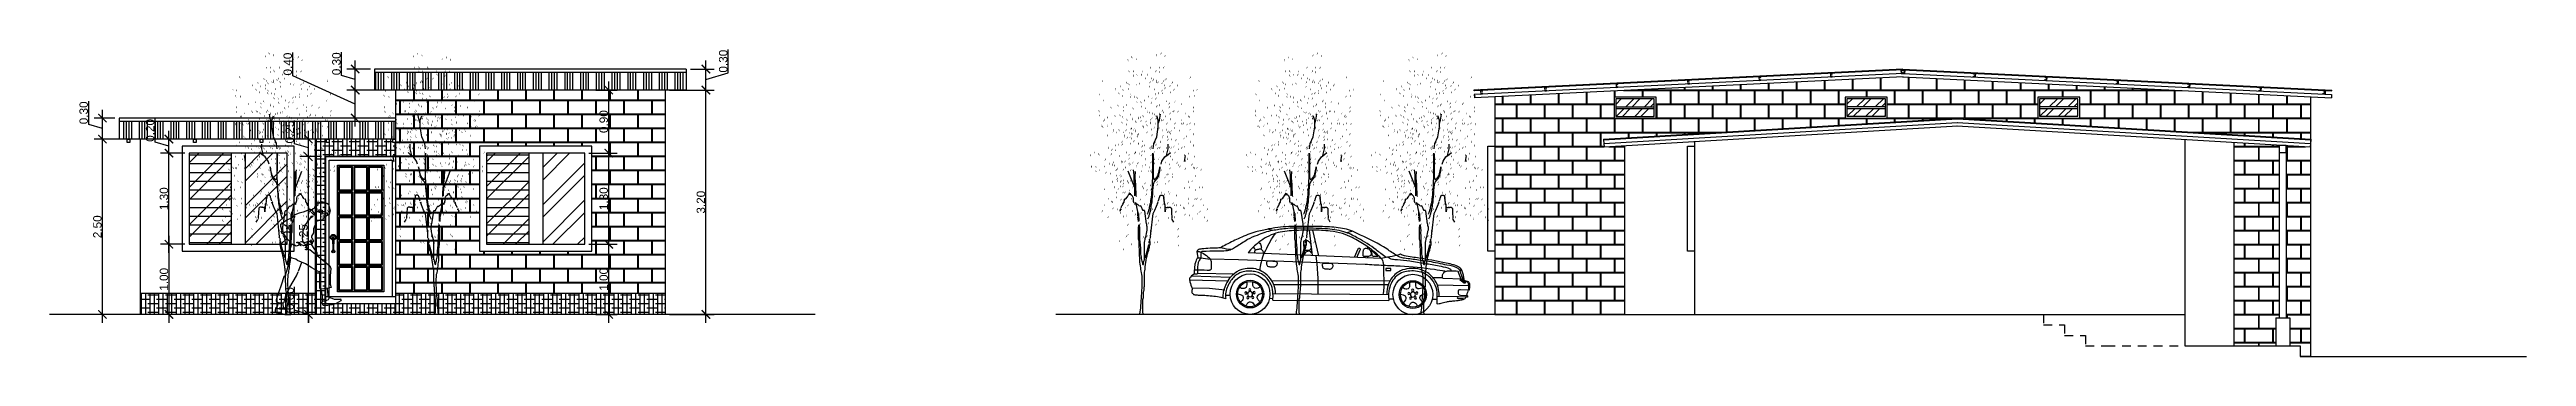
# Model space of a CAD drawing. Header units: inches. Extents: x 2 to 188, y -54 to 24.
# Drawn here: x 2.44 to 37.81, y 19.41 to 23.79 of the extents above; entities that cross this region are included whole.
import ezdxf

# ---------------------------------------------------------------- set-up
doc = ezdxf.new("R2010")
doc.units = ezdxf.units.IN
doc.header["$MEASUREMENT"] = 0
doc.header["$PDMODE"] = 34
doc.linetypes.add('RAYITAS', pattern=[0.375, 0.25, -0.125])
doc.layers.add('artefactos', color=9, linetype='Continuous')
doc.layers.add('SAGTA Autos', color=7, linetype='Continuous')
doc.styles.get("Standard").update_dxf_attribs({"font": 'arial.ttf'})
doc.dimstyles.new('A100', dxfattribs={"dimscale": 0, "dimtxt": 0.12, "dimasz": 0.12, "dimexe": 0.12, "dimexo": 0.06, "dimgap": 0.01, "dimtad": 1, "dimzin": 0, "dimdsep": 46, "dimtxsty": 'Standard', "dimblk": 'ARCHTICK', "dimcen": 0.09, "dimdle": 0.12, "dimclrd": 1, "dimclre": 1, "dimclrt": 3, "dimadec": 0, "dimazin": 0, "dimtfac": 1, "dimtofl": 0, "dimtmove": 1, "dimatfit": 3, "dimfxl": 1, "dimtolj": 1, "dimtzin": 0, "dimarcsym": 0})
pattern_1 = [(90, (-16.74512, 9.65853), (-0.0625, 1e-17), []), (180, (-16.74512, 9.65853), (-0.125, -0.0625), [0.15625, -0.09375])]
pattern_2 = [(0, (-16.74512, 9.65853), (0, 0.125), [])]

msp = doc.modelspace()

# ---------------------------------------------------------------- blocks, each defined once
blk = doc.blocks.new('A$C79850DA7')
at = {"layer": 'artefactos', "color": 8, "transparency": 33554636}
for p, q in [((2.98, 8.46), (2.91, 8.65)), ((3.03, 8.46), (3.08, 8.73)), ((2.78, 7.45), (2.91, 7.74)), ((2.91, 7.74), (2.98, 8.17)), ((2.98, 8.32), (3.03, 8.46)), ((2.98, 8.17), (2.98, 8.46)), ((2.74, 7.02), (2.74, 7)), ((2.74, 7.02), (2.74, 7.02)), ((2.74, 7.01), (2.74, 7.02)), ((2.74, 6.99), (2.74, 7.01)), ((2.74, 7), (2.75, 6.98)), ((2.74, 6.96), (2.74, 6.99)), ((2.74, 6.91), (2.74, 6.96)), ((2.74, 6.86), (2.74, 6.91)), ((2.74, 6.8), (2.74, 6.86)), ((2.74, 6.73), (2.74, 6.8)), ((2.74, 6.65), (2.74, 6.73)), ((2.74, 6.56), (2.74, 6.65)), ((2.74, 6.47), (2.74, 6.56)), ((2.75, 7.22), (2.78, 7.45)), ((2.75, 6.98), (2.75, 6.95)), ((2.75, 6.95), (2.75, 6.91)), ((2.75, 6.91), (2.75, 6.87)), ((2.75, 6.87), (2.75, 6.82)), ((2.75, 6.82), (2.75, 6.77)), ((2.75, 6.77), (2.75, 6.73)), ((2.75, 6.73), (2.75, 6.68)), ((2.75, 6.68), (2.75, 6.63)), ((2.75, 6.63), (2.75, 6.59)), ((2.75, 6.59), (2.75, 6.55)), ((2.75, 6.55), (2.75, 6.51)), ((2.75, 6.51), (2.75, 6.47)), ((3.1, 6.54), (3.14, 6.68)), ((3.14, 6.68), (3.27, 6.87)), ((3.27, 6.87), (3.41, 6.97)), ((3.34, 6.92), (3.41, 7.22)), ((3.41, 7.22), (3.41, 7.41)), ((3.41, 6.97), (3.51, 7.05)), ((4.12, 6.66), (4.17, 6.93)), ((1.95, 5.52), (1.67, 6.24)), ((1.91, 6.19), (1.9, 6.3)), ((1.92, 6.07), (1.91, 6.19)), ((1.92, 5.95), (1.92, 6.07)), ((1.93, 5.83), (1.92, 5.95)), ((1.94, 5.71), (1.93, 5.83)), ((1.94, 5.61), (1.94, 5.71)), ((1.95, 5.51), (1.94, 5.61)), ((1.95, 5.42), (1.95, 5.51)), ((1.96, 5.33), (1.95, 5.42)), ((1.97, 6.13), (1.96, 6.09)), ((1.96, 6.09), (1.96, 6.05)), ((1.96, 6.05), (1.96, 6.01)), ((1.96, 6.01), (1.96, 5.98)), ((1.96, 5.98), (1.96, 5.96)), ((1.96, 5.96), (1.96, 5.93)), ((1.96, 5.93), (1.96, 5.91)), ((1.96, 5.91), (1.96, 5.89)), ((1.96, 5.89), (1.97, 5.87)), ((1.97, 6.23), (1.97, 6.18)), ((1.97, 6.18), (1.97, 6.13)), ((1.97, 5.87), (1.97, 5.85)), ((1.97, 5.85), (1.97, 5.83)), ((1.97, 5.83), (1.97, 5.8)), ((1.97, 5.8), (1.97, 5.77)), ((1.97, 5.77), (1.97, 5.74)), ((1.97, 5.74), (1.98, 5.71)), ((1.98, 5.71), (1.98, 5.67)), ((1.98, 5.67), (1.98, 5.64)), ((1.98, 5.64), (1.98, 5.6)), ((1.98, 5.6), (1.98, 5.56)), ((1.98, 5.56), (1.99, 5.51)), ((1.99, 5.51), (1.99, 5.47)), ((1.99, 5.47), (1.99, 5.42)), ((1.99, 5.42), (2, 5.37)), ((2.71, 5.49), (2.72, 5.53)), ((2.71, 5.46), (2.71, 5.49)), ((2.71, 5.42), (2.71, 5.46)), ((2.71, 5.38), (2.71, 5.42)), ((2.72, 5.66), (2.73, 5.69)), ((2.72, 5.63), (2.72, 5.66)), ((2.72, 5.59), (2.72, 5.63)), ((2.72, 5.56), (2.72, 5.59)), ((2.72, 5.53), (2.72, 5.56)), ((2.73, 5.85), (2.74, 5.9)), ((2.73, 5.81), (2.73, 5.85)), ((2.73, 5.76), (2.73, 5.81)), ((2.73, 5.73), (2.73, 5.76)), ((2.73, 5.69), (2.73, 5.73)), ((2.74, 5.49), (2.73, 5.44)), ((2.73, 5.44), (2.73, 5.4)), ((2.74, 6.38), (2.74, 6.47)), ((2.74, 6.28), (2.74, 6.38)), ((2.74, 6.19), (2.74, 6.28)), ((2.74, 6.11), (2.74, 6.19)), ((2.74, 6.03), (2.74, 6.11)), ((2.74, 5.96), (2.74, 6.03)), ((2.74, 5.9), (2.74, 5.96)), ((2.75, 5.6), (2.74, 5.57)), ((2.74, 5.57), (2.74, 5.53)), ((2.74, 5.53), (2.74, 5.49)), ((2.75, 6.47), (2.75, 6.43)), ((2.75, 6.43), (2.75, 6.39)), ((2.75, 6.39), (2.75, 6.35)), ((2.75, 6.35), (2.75, 6.31)), ((2.75, 6.31), (2.75, 6.27)), ((2.75, 6.27), (2.76, 6.23)), ((2.76, 5.66), (2.75, 5.63)), ((2.75, 5.63), (2.75, 5.6)), ((2.76, 6.23), (2.76, 6.19)), ((2.76, 6.19), (2.76, 6.15)), ((2.76, 6.15), (2.76, 6.12)), ((2.76, 6.12), (2.76, 6.08)), ((2.76, 6.08), (2.76, 6.05)), ((2.76, 6.05), (2.76, 6.02)), ((2.76, 6.02), (2.76, 6)), ((2.76, 6), (2.76, 5.97)), ((2.76, 5.97), (2.77, 5.95)), ((2.77, 5.69), (2.76, 5.66)), ((2.77, 5.95), (2.77, 5.93)), ((2.77, 5.93), (2.77, 5.91)), ((2.77, 5.91), (2.78, 5.9)), ((2.78, 5.73), (2.77, 5.71)), ((2.77, 5.71), (2.77, 5.69)), ((2.78, 5.9), (2.78, 5.89)), ((2.78, 5.89), (2.79, 5.88)), ((2.79, 5.75), (2.78, 5.73)), ((2.79, 5.88), (2.8, 5.88)), ((2.8, 5.77), (2.79, 5.75)), ((2.8, 5.88), (2.81, 5.88)), ((2.8, 5.88), (2.8, 5.88)), ((2.81, 5.78), (2.8, 5.77)), ((2.81, 5.88), (2.82, 5.88)), ((2.82, 5.8), (2.81, 5.78)), ((2.82, 5.88), (2.83, 5.89)), ((2.83, 5.81), (2.82, 5.8)), ((2.83, 5.89), (2.84, 5.9)), ((2.84, 5.82), (2.83, 5.81)), ((2.84, 5.9), (2.85, 5.9)), ((2.85, 5.83), (2.84, 5.82)), ((2.85, 5.9), (2.86, 5.91)), ((2.86, 5.85), (2.85, 5.83)), ((2.86, 5.91), (2.87, 5.92)), ((2.88, 5.86), (2.86, 5.85)), ((2.87, 5.92), (2.88, 5.93)), ((2.88, 5.93), (2.89, 5.95)), ((2.89, 5.87), (2.88, 5.86)), ((2.89, 5.95), (2.9, 5.96)), ((2.9, 5.88), (2.89, 5.87)), ((2.9, 5.96), (2.91, 5.97)), ((2.91, 5.9), (2.9, 5.88)), ((2.91, 5.97), (2.92, 5.99)), ((2.92, 5.91), (2.91, 5.9)), ((2.92, 5.99), (2.93, 6)), ((2.94, 5.93), (2.92, 5.91)), ((2.93, 6), (2.94, 6.02)), ((2.94, 6.02), (2.95, 6.04)), ((2.95, 5.96), (2.94, 5.94)), ((2.94, 5.94), (2.94, 5.93)), ((2.95, 6.04), (2.96, 6.06)), ((2.96, 5.98), (2.95, 5.96)), ((2.96, 6.06), (2.97, 6.08)), ((2.97, 6), (2.96, 5.98)), ((2.97, 6.08), (2.98, 6.1)), ((2.98, 6.02), (2.97, 6)), ((2.98, 6.13), (2.99, 6.15)), ((2.98, 6.1), (2.98, 6.13)), ((2.99, 6.05), (2.98, 6.02)), ((2.99, 6.15), (3, 6.18)), ((3, 6.11), (2.99, 6.08)), ((2.99, 6.08), (2.99, 6.05)), ((3, 6.21), (3.01, 6.23)), ((3, 6.18), (3, 6.21)), ((3.01, 6.18), (3, 6.14)), ((3, 6.14), (3, 6.11)), ((3.01, 6.23), (3.02, 6.26)), ((3.02, 6.21), (3.01, 6.18)), ((3.02, 6.29), (3.03, 6.31)), ((3.02, 6.26), (3.02, 6.29)), ((3.03, 6.28), (3.02, 6.24)), ((3.02, 6.24), (3.02, 6.21)), ((3.03, 6.34), (3.04, 6.36)), ((3.03, 6.31), (3.03, 6.34)), ((3.04, 6.33), (3.03, 6.3)), ((3.03, 6.3), (3.03, 6.28)), ((3.04, 6.39), (3.05, 6.41)), ((3.05, 6.39), (3.04, 6.37)), ((3.04, 6.38), (3.04, 6.39)), ((3.04, 6.36), (3.04, 6.38)), ((3.04, 6.37), (3.04, 6.35)), ((3.04, 6.35), (3.04, 6.33)), ((3.05, 6.43), (3.05, 6.42)), ((3.05, 6.43), (3.05, 6.43)), ((3.05, 6.43), (3.05, 6.43)), ((3.05, 6.42), (3.05, 6.43)), ((3.05, 6.42), (3.05, 6.41)), ((3.05, 6.42), (3.05, 6.42)), ((3.05, 6.41), (3.05, 6.42)), ((3.05, 6.41), (3.05, 6.4)), ((3.05, 6.4), (3.05, 6.39)), ((1.96, 5.25), (1.96, 5.33)), ((1.96, 5.16), (1.96, 5.25)), ((2, 5.37), (2, 5.32)), ((2, 5.32), (2, 5.26)), ((2, 5.26), (2, 5.2)), ((2, 5.2), (2.01, 5.14)), ((2.5, 4.36), (2.51, 4.38)), ((2.51, 4.38), (2.52, 4.41)), ((2.52, 4.41), (2.53, 4.43)), ((2.53, 4.43), (2.54, 4.46)), ((2.54, 4.46), (2.55, 4.49)), ((2.55, 4.49), (2.56, 4.52)), ((2.56, 4.52), (2.57, 4.55)), ((2.57, 4.55), (2.58, 4.58)), ((2.58, 4.34), (2.57, 4.31)), ((2.58, 4.58), (2.59, 4.61)), ((2.59, 4.37), (2.58, 4.34)), ((2.59, 4.61), (2.6, 4.64)), ((2.6, 4.41), (2.59, 4.37)), ((2.6, 4.67), (2.61, 4.71)), ((2.6, 4.64), (2.6, 4.67)), ((2.61, 4.44), (2.6, 4.41)), ((2.61, 4.71), (2.62, 4.74)), ((2.62, 4.48), (2.61, 4.44)), ((2.62, 4.74), (2.63, 4.77)), ((2.63, 4.55), (2.62, 4.52)), ((2.62, 4.52), (2.62, 4.48)), ((2.63, 4.81), (2.64, 4.84)), ((2.63, 4.77), (2.63, 4.81)), ((2.64, 4.59), (2.63, 4.55)), ((2.64, 4.84), (2.65, 4.88)), ((2.65, 4.63), (2.64, 4.59)), ((2.65, 4.91), (2.66, 4.95)), ((2.65, 4.88), (2.65, 4.91)), ((2.66, 4.69), (2.65, 4.66)), ((2.65, 4.66), (2.65, 4.63)), ((2.66, 4.98), (2.67, 5.02)), ((2.66, 4.95), (2.66, 4.98)), ((2.67, 4.76), (2.66, 4.73)), ((2.66, 4.73), (2.66, 4.69)), ((2.67, 5.06), (2.68, 5.1)), ((2.67, 5.02), (2.67, 5.06)), ((2.68, 4.82), (2.67, 4.79)), ((2.67, 4.79), (2.67, 4.76)), ((2.68, 5.14), (2.69, 5.18)), ((2.68, 5.1), (2.68, 5.14)), ((2.69, 4.88), (2.68, 4.85)), ((2.68, 4.85), (2.68, 4.82)), ((2.69, 5.26), (2.7, 5.3)), ((2.69, 5.22), (2.69, 5.26)), ((2.69, 5.18), (2.69, 5.22)), ((2.7, 4.99), (2.69, 4.95)), ((2.69, 4.95), (2.69, 4.92)), ((2.69, 4.92), (2.69, 4.88)), ((2.7, 5.34), (2.71, 5.38)), ((2.7, 5.3), (2.7, 5.34)), ((2.71, 5.08), (2.7, 5.03)), ((2.7, 5.03), (2.7, 4.99)), ((2.72, 5.21), (2.71, 5.17)), ((2.71, 5.17), (2.71, 5.12)), ((2.71, 5.12), (2.71, 5.08)), ((2.73, 5.35), (2.72, 5.31)), ((2.72, 5.31), (2.72, 5.26)), ((2.72, 5.26), (2.72, 5.21)), ((2.73, 5.4), (2.73, 5.35)), ((2.52, 4.18), (2.51, 4.15)), ((2.53, 4.21), (2.52, 4.18)), ((2.55, 4.24), (2.53, 4.21)), ((2.56, 4.27), (2.55, 4.24)), ((2.57, 4.31), (2.56, 4.27))]:
    blk.add_line(p, q, dxfattribs=at)
at = {"layer": 'artefactos', "color": 8, "linetype": 'Continuous', "transparency": 33554636}
for p, q in [((1.31, 4.51), (1.28, 4.5)), ((1.31, 4.54), (1.31, 4.53)), ((1.31, 4.54), (1.31, 4.54)), ((1.32, 4.54), (1.31, 4.54)), ((1.31, 4.53), (1.31, 4.52)), ((1.31, 4.52), (1.31, 4.51)), ((1.31, 4.51), (1.31, 4.51)), ((1.31, 4.51), (1.31, 4.51)), ((1.32, 4.51), (1.31, 4.51)), ((1.31, 4.51), (1.32, 4.51)), ((1.33, 4.57), (1.32, 4.55)), ((1.32, 4.55), (1.32, 4.54)), ((1.32, 4.55), (1.32, 4.55)), ((1.32, 4.55), (1.32, 4.55)), ((1.32, 4.51), (1.32, 4.51)), ((1.33, 4.61), (1.33, 4.6)), ((1.33, 4.6), (1.34, 4.59)), ((1.33, 4.58), (1.33, 4.57)), ((1.33, 4.58), (1.33, 4.58)), ((1.33, 4.57), (1.33, 4.58)), ((1.34, 4.56), (1.33, 4.57)), ((1.34, 4.59), (1.34, 4.58)), ((1.34, 4.58), (1.34, 4.57)), ((1.34, 4.57), (1.34, 4.56)), ((1.34, 4.56), (1.34, 4.56)), ((1.36, 4.67), (1.37, 4.67)), ((1.36, 4.67), (1.36, 4.67)), ((1.36, 4.66), (1.36, 4.67)), ((1.36, 4.66), (1.36, 4.66)), ((1.37, 4.68), (1.38, 4.69)), ((1.37, 4.67), (1.37, 4.68)), ((1.38, 4.7), (1.39, 4.73)), ((1.38, 4.69), (1.38, 4.7)), ((1.4, 4.73), (1.41, 4.74)), ((1.4, 4.73), (1.4, 4.73)), ((1.41, 4.75), (1.42, 4.76)), ((1.41, 4.74), (1.41, 4.75)), ((1.41, 4.74), (1.41, 4.74)), ((1.42, 4.78), (1.43, 4.79)), ((1.42, 4.77), (1.42, 4.78)), ((1.42, 4.76), (1.42, 4.77)), ((1.43, 4.84), (1.44, 4.85)), ((1.44, 4.82), (1.43, 4.84)), ((1.43, 4.79), (1.44, 4.82)), ((1.44, 4.85), (1.45, 4.83)), ((1.45, 4.83), (1.46, 4.87)), ((1.46, 4.87), (1.47, 4.89)), ((1.47, 4.89), (1.48, 4.88)), ((1.48, 4.88), (1.49, 4.92)), ((1.49, 4.95), (1.5, 4.96)), ((1.49, 4.92), (1.49, 4.95)), ((1.5, 4.96), (1.51, 5)), ((1.51, 5.02), (1.53, 5.03)), ((1.51, 5), (1.51, 5.02)), ((1.53, 5.03), (1.53, 5.04)), ((1.53, 5.01), (1.53, 5.03)), ((1.53, 5.03), (1.53, 5.01)), ((1.53, 5.03), (1.53, 5.03)), ((1.57, 5.03), (1.62, 5.11)), ((1.62, 5.11), (1.63, 5.12)), ((1.63, 5.13), (1.64, 5.14)), ((1.63, 5.12), (1.63, 5.13)), ((1.64, 5.14), (1.65, 5.15)), ((1.65, 5.15), (1.7, 5.24)), ((1.73, 5.27), (1.72, 5.26)), ((1.72, 5.26), (1.72, 5.24)), ((1.72, 5.24), (1.72, 5.21)), ((1.72, 5.21), (1.73, 5.21)), ((1.73, 5.27), (1.73, 5.27)), ((1.74, 5.27), (1.73, 5.27)), ((1.74, 5.27), (1.74, 5.27)), ((1.75, 5.26), (1.74, 5.27)), ((1.76, 5.26), (1.75, 5.26)), ((1.76, 5.26), (1.76, 5.26)), ((1.78, 5.25), (1.76, 5.26)), ((1.77, 5.21), (1.78, 5.25)), ((1.78, 5.21), (1.77, 5.21)), ((1.79, 5.21), (1.78, 5.21)), ((1.8, 5.2), (1.79, 5.21)), ((1.81, 5.2), (1.8, 5.2)), ((1.82, 5.19), (1.81, 5.2)), ((1.82, 5.18), (1.82, 5.19)), ((1.83, 5.18), (1.82, 5.18)), ((1.84, 5.17), (1.83, 5.18)), ((1.86, 5.15), (1.84, 5.17)), ((1.87, 5.12), (1.86, 5.15)), ((1.89, 5.07), (1.87, 5.12)), ((1.89, 5.02), (1.89, 5.07)), ((1.89, 4.96), (1.89, 5.02)), ((1.9, 4.92), (1.89, 4.96)), ((1.91, 4.87), (1.9, 4.92)), ((1.92, 4.84), (1.91, 4.87)), ((1.94, 4.82), (1.95, 4.82)), ((1.94, 4.81), (1.94, 4.82)), ((1.95, 4.82), (1.95, 4.81)), ((1.95, 4.82), (1.95, 4.82)), ((1.95, 4.81), (1.95, 4.8)), ((1.95, 4.8), (1.95, 4.79)), ((1.95, 4.8), (1.95, 4.8)), ((1.97, 4.84), (1.96, 4.83)), ((1.96, 4.83), (1.96, 4.82)), ((1.96, 4.83), (1.96, 4.83)), ((1.96, 4.82), (1.96, 4.81)), ((1.96, 4.81), (1.96, 4.8)), ((1.96, 4.81), (1.96, 4.81)), ((1.96, 4.8), (1.97, 4.79)), ((1.97, 4.84), (1.97, 4.84)), ((1.97, 4.84), (1.97, 4.84)), ((1.98, 4.84), (1.97, 4.84)), ((1.98, 4.84), (1.98, 4.84)), ((1.99, 4.84), (1.98, 4.84)), ((2, 4.85), (1.99, 4.84)), ((1.99, 4.84), (1.99, 4.84)), ((1.99, 4.84), (1.99, 4.84)), ((1.99, 4.84), (1.99, 4.84)), ((2, 4.84), (2, 4.85)), ((2.01, 4.84), (2, 4.84)), ((2.01, 4.83), (2.01, 4.84)), ((2.01, 4.82), (2.01, 4.83)), ((2.08, 4.48), (2.01, 4.82)), ((2.06, 4.81), (2.03, 4.77)), ((2.06, 4.8), (2.06, 4.81)), ((2.07, 4.79), (2.06, 4.8)), ((2.07, 4.79), (2.07, 4.79)), ((2.08, 4.79), (2.07, 4.79)), ((2.15, 4.73), (2.08, 4.79)), ((2.08, 4.45), (2.08, 4.48)), ((2.08, 4.44), (2.08, 4.45)), ((2.08, 4.42), (2.08, 4.44)), ((2.08, 4.39), (2.08, 4.42)), ((2.08, 4.35), (2.08, 4.39)), ((2.09, 4.31), (2.08, 4.35)), ((2.09, 4.45), (2.09, 4.47)), ((2.1, 4.45), (2.09, 4.45)), ((2.09, 4.42), (2.1, 4.43)), ((2.09, 4.41), (2.09, 4.42)), ((2.09, 4.4), (2.09, 4.41)), ((2.11, 4.4), (2.09, 4.35)), ((2.1, 4.45), (2.1, 4.45)), ((2.1, 4.44), (2.1, 4.45)), ((2.1, 4.43), (2.1, 4.44)), ((2.12, 4.37), (2.11, 4.4)), ((2.12, 4.39), (2.12, 4.37)), ((2.13, 4.38), (2.12, 4.39)), ((2.13, 4.37), (2.13, 4.38)), ((2.14, 4.06), (2.13, 4.37)), ((2.21, 4.73), (2.16, 4.7)), ((2.27, 4.62), (2.21, 4.73)), ((2.27, 4.61), (2.27, 4.62)), ((2.28, 4.6), (2.27, 4.61)), ((2.28, 4.59), (2.28, 4.6)), ((2.29, 4.58), (2.28, 4.59)), ((2.29, 4.57), (2.29, 4.58)), ((2.3, 4.56), (2.29, 4.57)), ((2.3, 4.55), (2.3, 4.56)), ((2.31, 4.53), (2.3, 4.55)), ((2.32, 4.53), (2.31, 4.53)), ((2.33, 4.53), (2.32, 4.53)), ((2.34, 4.52), (2.33, 4.53)), ((2.35, 4.53), (2.34, 4.52)), ((2.36, 4.52), (2.35, 4.53)), ((2.37, 4.52), (2.36, 4.52)), ((2.38, 4.51), (2.37, 4.52)), ((2.39, 4.5), (2.38, 4.51)), ((2.47, 3.94), (2.39, 4.5)), ((2.65, 3.52), (2.75, 4.39)), ((2.75, 4.39), (2.83, 4.54)), ((2.83, 4.54), (2.97, 4.89)), ((2.98, 4.94), (2.99, 4.96)), ((2.99, 4.96), (3, 5)), ((3, 5), (3.01, 5.03)), ((3.01, 5.03), (3.02, 5.06)), ((3.02, 5.06), (3.03, 5.09)), ((3.03, 5.09), (3.04, 5.13)), ((3.04, 5.13), (3.05, 5.16)), ((3.05, 5.16), (3.06, 5.17)), ((3.06, 5.17), (3.07, 5.18)), ((3.07, 5.18), (3.08, 5.19)), ((3.07, 5.18), (3.07, 5.18)), ((3.08, 5.19), (3.09, 5.19)), ((3.09, 5.19), (3.1, 5.19)), ((3.1, 5.19), (3.11, 5.19)), ((3.11, 5.19), (3.12, 5.19)), ((3.12, 5.19), (3.13, 5.19)), ((3.13, 5.19), (3.14, 5.19)), ((3.14, 5.19), (3.15, 5.19)), ((3.15, 5.19), (3.16, 5.18)), ((3.16, 5.18), (3.17, 5.18)), ((3.17, 5.18), (3.18, 5.18)), ((3.18, 5.18), (3.19, 5.17)), ((3.19, 5.17), (3.2, 5.16)), ((3.2, 5.16), (3.2, 5.11)), ((3.2, 5.11), (3.21, 5.05)), ((3.21, 5.05), (3.22, 5.01)), ((3.22, 5.01), (3.22, 4.95)), ((3.22, 4.95), (3.23, 4.9)), ((3.23, 4.9), (3.24, 4.85)), ((3.24, 4.85), (3.25, 4.8)), ((3.25, 4.8), (3.26, 4.76)), ((3.26, 4.76), (3.26, 4.74)), ((3.26, 4.74), (3.27, 4.7)), ((3.27, 4.7), (3.28, 4.47)), ((3.28, 4.68), (3.29, 4.67)), ((3.28, 4.47), (3.28, 4.68)), ((3.29, 4.67), (3.3, 4.66)), ((3.3, 4.66), (3.32, 4.65)), ((3.32, 4.65), (3.33, 4.65)), ((3.33, 4.65), (3.34, 4.64)), ((3.34, 4.64), (3.35, 4.65)), ((3.35, 4.65), (3.36, 4.65)), ((3.36, 4.65), (3.37, 4.67)), ((3.37, 4.67), (3.38, 4.67)), ((3.38, 4.67), (3.39, 4.66)), ((3.39, 4.66), (3.4, 4.66)), ((3.4, 4.66), (3.42, 4.66)), ((3.42, 4.66), (3.43, 4.67)), ((3.43, 4.67), (3.45, 4.67)), ((3.43, 4.67), (3.43, 4.67)), ((3.45, 4.67), (3.46, 4.67)), ((3.46, 4.67), (3.47, 4.67)), ((3.47, 4.67), (3.48, 4.67)), ((3.48, 4.67), (3.49, 4.67)), ((3.49, 4.67), (3.5, 4.67)), ((3.5, 4.67), (3.51, 4.66)), ((3.51, 4.66), (3.52, 4.66)), ((3.52, 4.66), (3.53, 4.64)), ((3.53, 4.64), (3.54, 4.63)), ((3.54, 4.63), (3.54, 4.62)), ((3.54, 4.62), (3.55, 4.61)), ((3.55, 4.61), (3.55, 4.6)), ((3.55, 4.6), (3.55, 4.59)), ((3.55, 4.59), (3.55, 4.55)), ((3.55, 4.55), (3.56, 4.5)), ((3.56, 4.5), (3.56, 4.45)), ((3.56, 4.45), (3.56, 4.41)), ((3.56, 4.41), (3.56, 4.35)), ((3.56, 4.35), (3.57, 4.3)), ((2.1, 4.26), (2.09, 4.31)), ((2.09, 4.22), (2.1, 4.26)), ((2.1, 4.18), (2.09, 4.22)), ((2.1, 4.13), (2.1, 4.18)), ((2.11, 4.07), (2.1, 4.13)), ((2.11, 4.05), (2.11, 4.07)), ((2.12, 3.75), (2.13, 3.9)), ((2.12, 3.59), (2.12, 3.75)), ((2.12, 3.44), (2.12, 3.59)), ((2.12, 3.29), (2.12, 3.44)), ((2.12, 3.29), (2.12, 3.29)), ((2.12, 3.28), (2.12, 3.29)), ((2.12, 3.28), (2.12, 3.28)), ((2.12, 3.27), (2.12, 3.28)), ((2.13, 3.23), (2.12, 3.27)), ((2.16, 3.88), (2.14, 3.9)), ((2.16, 3.86), (2.16, 3.88)), ((2.16, 3.83), (2.16, 3.86)), ((2.17, 3.8), (2.16, 3.83)), ((2.17, 3.77), (2.17, 3.8)), ((2.17, 3.74), (2.17, 3.77)), ((2.17, 3.71), (2.17, 3.74)), ((2.18, 3.68), (2.17, 3.71)), ((2.17, 3.54), (2.18, 3.68)), ((2.18, 3.43), (2.17, 3.54)), ((2.18, 3.28), (2.18, 3.43)), ((2.19, 3.15), (2.18, 3.28)), ((2.39, 3.2), (2.4, 3.27)), ((2.4, 3.28), (2.41, 3.28)), ((2.4, 3.27), (2.4, 3.28)), ((2.4, 3.27), (2.4, 3.27)), ((2.4, 3.27), (2.4, 3.27)), ((2.41, 3.32), (2.42, 3.34)), ((2.41, 3.31), (2.41, 3.32)), ((2.41, 3.29), (2.41, 3.31)), ((2.41, 3.28), (2.41, 3.29)), ((2.42, 3.36), (2.43, 3.37)), ((2.42, 3.35), (2.42, 3.36)), ((2.42, 3.35), (2.42, 3.35)), ((2.42, 3.34), (2.42, 3.35)), ((2.43, 3.37), (2.48, 3.59)), ((2.47, 3.94), (2.47, 3.94)), ((2.48, 3.94), (2.47, 3.94)), ((2.48, 3.9), (2.48, 3.94)), ((2.48, 3.89), (2.48, 3.9)), ((2.48, 3.87), (2.48, 3.89)), ((2.48, 3.88), (2.48, 3.87)), ((2.48, 3.85), (2.48, 3.88)), ((2.49, 3.84), (2.48, 3.85)), ((2.48, 3.62), (2.49, 3.65)), ((2.48, 3.59), (2.48, 3.62)), ((2.5, 3.8), (2.49, 3.84)), ((2.49, 3.65), (2.5, 3.68)), ((2.5, 3.77), (2.5, 3.8)), ((2.5, 3.74), (2.5, 3.77)), ((2.5, 3.71), (2.5, 3.74)), ((2.5, 3.68), (2.5, 3.71)), ((2.6, 3.26), (2.61, 3.31)), ((2.61, 3.26), (2.6, 3.26)), ((2.61, 3.26), (2.61, 3.26)), ((2.61, 3.25), (2.61, 3.26)), ((2.61, 3.25), (2.61, 3.25)), ((2.61, 3.2), (2.61, 3.25)), ((2.63, 3.33), (2.64, 3.34)), ((2.64, 3.39), (2.65, 3.52)), ((2.65, 3.37), (2.64, 3.39)), ((2.64, 3.36), (2.65, 3.37)), ((2.64, 3.34), (2.64, 3.36)), ((3.56, 4.16), (3.57, 4.17)), ((3.57, 4.3), (3.57, 4.22)), ((3.57, 4.22), (3.57, 4.19)), ((3.57, 4.17), (3.58, 4.16)), ((3.66, 4.02), (3.59, 4.14)), ((2.14, 3.18), (2.13, 3.23)), ((2.14, 3.13), (2.14, 3.18)), ((2.14, 3.08), (2.14, 3.13)), ((2.14, 3.04), (2.14, 3.08)), ((2.15, 2.97), (2.14, 3.04)), ((2.15, 2.92), (2.15, 2.97)), ((2.16, 2.86), (2.15, 2.92)), ((2.16, 2.8), (2.16, 2.86)), ((2.16, 2.74), (2.16, 2.8)), ((2.16, 2.68), (2.16, 2.74)), ((2.16, 2.62), (2.16, 2.68)), ((2.16, 2.55), (2.16, 2.62)), ((2.17, 2.48), (2.16, 2.55)), ((2.17, 2.41), (2.17, 2.48)), ((2.17, 2.34), (2.17, 2.41)), ((2.18, 2.27), (2.17, 2.34)), ((2.19, 2.19), (2.18, 2.27)), ((2.2, 3.02), (2.19, 3.15)), ((2.2, 2.11), (2.19, 2.19)), ((2.21, 2.89), (2.2, 3.02)), ((2.22, 2.75), (2.21, 2.89)), ((2.22, 2.62), (2.22, 2.75)), ((2.23, 2.56), (2.22, 2.62)), ((2.24, 2.49), (2.23, 2.56)), ((2.25, 2.43), (2.24, 2.49)), ((2.26, 2.38), (2.25, 2.43)), ((2.27, 2.32), (2.26, 2.38)), ((2.29, 2.27), (2.27, 2.32)), ((2.3, 2.22), (2.29, 2.27)), ((2.31, 2.17), (2.3, 2.22)), ((2.32, 2.16), (2.31, 2.17)), ((2.32, 2.16), (2.32, 2.16)), ((2.33, 2.2), (2.34, 2.23)), ((2.33, 2.18), (2.33, 2.2)), ((2.34, 2.26), (2.35, 2.3)), ((2.34, 2.23), (2.34, 2.26)), ((2.35, 2.32), (2.36, 2.35)), ((2.35, 2.3), (2.35, 2.32)), ((2.36, 2.35), (2.37, 2.37)), ((2.37, 2.37), (2.38, 2.38)), ((2.38, 3.13), (2.39, 3.2)), ((2.38, 3.05), (2.38, 3.13)), ((2.38, 2.96), (2.38, 3.05)), ((2.38, 2.86), (2.38, 2.96)), ((2.38, 2.75), (2.38, 2.86)), ((2.38, 2.66), (2.38, 2.75)), ((2.38, 2.55), (2.38, 2.66)), ((2.38, 2.53), (2.38, 2.55)), ((2.38, 2.52), (2.38, 2.53)), ((2.38, 2.51), (2.38, 2.52)), ((2.38, 2.5), (2.38, 2.51)), ((2.38, 2.49), (2.38, 2.5)), ((2.38, 2.48), (2.38, 2.49)), ((2.38, 2.47), (2.38, 2.48)), ((2.38, 2.47), (2.38, 2.47)), ((2.38, 2.44), (2.38, 2.47)), ((2.38, 2.42), (2.38, 2.44)), ((2.38, 2.41), (2.38, 2.42)), ((2.38, 2.38), (2.38, 2.41)), ((2.4, 2.47), (2.44, 2.55)), ((2.41, 2.07), (2.47, 2.47)), ((2.44, 2.58), (2.45, 2.59)), ((2.44, 2.57), (2.44, 2.58)), ((2.44, 2.56), (2.44, 2.57)), ((2.44, 2.55), (2.44, 2.56)), ((2.45, 2.59), (2.54, 2.92)), ((2.47, 2.47), (2.48, 2.51)), ((2.48, 2.51), (2.49, 2.55)), ((2.49, 2.55), (2.5, 2.59)), ((2.5, 2.59), (2.51, 2.64)), ((2.51, 2.64), (2.52, 2.67)), ((2.52, 2.67), (2.53, 2.74)), ((2.53, 2.74), (2.55, 2.76)), ((2.54, 2.92), (2.57, 3.04)), ((2.55, 2.76), (2.56, 2.8)), ((2.56, 2.8), (2.57, 2.84)), ((2.57, 2.84), (2.58, 2.88)), ((2.58, 3.17), (2.59, 3.17)), ((2.58, 3.14), (2.58, 3.17)), ((2.58, 3.13), (2.58, 3.14)), ((2.58, 3.11), (2.58, 3.13)), ((2.58, 2.88), (2.59, 2.92)), ((2.59, 3.17), (2.6, 3.18)), ((2.59, 2.92), (2.6, 2.99)), ((2.6, 3.18), (2.6, 3.2)), ((2.6, 2.99), (2.61, 3.02)), ((2.61, 3.2), (2.61, 3.2)), ((2.62, 3.2), (2.61, 3.2)), ((2.61, 3.02), (2.62, 3.07)), ((2.63, 3.21), (2.62, 3.2)), ((2.62, 3.2), (2.62, 3.2)), ((2.62, 3.2), (2.62, 3.2)), ((2.62, 3.2), (2.62, 3.2)), ((2.62, 3.2), (2.62, 3.2)), ((2.62, 3.2), (2.62, 3.2)), ((2.62, 3.2), (2.62, 3.2)), ((2.62, 3.12), (2.62, 3.18)), ((2.62, 3.07), (2.62, 3.12)), ((2.21, 2.03), (2.2, 2.11)), ((2.22, 1.95), (2.21, 2.03)), ((2.23, 1.9), (2.22, 1.95)), ((2.24, 1.81), (2.23, 1.9)), ((2.26, 1.75), (2.24, 1.81)), ((2.27, 1.65), (2.26, 1.75)), ((2.26, 1.04), (2.27, 1.16)), ((2.28, 1.52), (2.27, 1.65)), ((2.27, 1.16), (2.28, 1.28)), ((2.28, 1.4), (2.28, 1.52)), ((2.28, 1.28), (2.28, 1.4)), ((2.32, 2.16), (2.32, 2.16)), ((2.33, 2.16), (2.32, 2.16)), ((2.36, 1.2), (2.37, 1.2)), ((2.36, 1.19), (2.36, 1.2)), ((2.36, 1.17), (2.36, 1.19)), ((2.36, 1.15), (2.36, 1.17)), ((2.36, 1.14), (2.36, 1.15)), ((2.36, 1.09), (2.36, 1.14)), ((2.36, 1.06), (2.36, 1.09)), ((2.37, 1.35), (2.38, 1.42)), ((2.37, 1.21), (2.37, 1.35)), ((2.37, 1.2), (2.37, 1.21)), ((2.38, 1.84), (2.39, 1.9)), ((2.38, 1.8), (2.38, 1.84)), ((2.38, 1.76), (2.38, 1.8)), ((2.38, 1.7), (2.38, 1.76)), ((2.38, 1.66), (2.38, 1.7)), ((2.38, 1.58), (2.38, 1.66)), ((2.38, 1.5), (2.38, 1.58)), ((2.38, 1.42), (2.38, 1.5)), ((2.39, 1.92), (2.4, 1.96)), ((2.39, 1.9), (2.39, 1.92)), ((2.4, 2), (2.41, 2.02)), ((2.4, 1.96), (2.4, 2)), ((2.41, 2.07), (2.41, 2.07)), ((2.41, 2.06), (2.41, 2.07)), ((2.41, 2.05), (2.41, 2.06)), ((2.41, 2.05), (2.41, 2.05)), ((2.41, 2.04), (2.41, 2.05)), ((2.41, 2.03), (2.41, 2.04)), ((2.41, 2.02), (2.41, 2.03)), ((2.18, 0), (2.19, 0.12)), ((2.19, 0.12), (2.2, 0.19)), ((2.2, 0.19), (2.21, 0.29)), ((2.21, 0.29), (2.22, 0.39)), ((2.22, 0.39), (2.23, 0.49)), ((2.23, 0.59), (2.24, 0.7)), ((2.23, 0.49), (2.23, 0.59)), ((2.24, 0.7), (2.25, 0.81)), ((2.25, 0.81), (2.26, 0.92)), ((2.26, 0.92), (2.26, 1.04)), ((2.3, 0.48), (2.31, 0.56)), ((2.3, 0.39), (2.3, 0.48)), ((2.31, 0.31), (2.3, 0.39)), ((2.31, 0.65), (2.33, 0.73)), ((2.31, 0.56), (2.31, 0.65)), ((2.31, 0.24), (2.31, 0.31)), ((2.31, 0.13), (2.31, 0.24)), ((2.32, 0), (2.31, 0.13)), ((2.33, 0.82), (2.34, 0.88)), ((2.33, 0.77), (2.33, 0.82)), ((2.33, 0.73), (2.33, 0.77)), ((2.34, 0.95), (2.35, 1.01)), ((2.34, 0.9), (2.34, 0.95)), ((2.34, 0.88), (2.34, 0.9)), ((2.35, 1.02), (2.36, 1.06)), ((2.35, 1.01), (2.35, 1.02))]:
    blk.add_line(p, q, dxfattribs=at)
at = {"layer": 'artefactos', "color": 8, "transparency": 33554636}
for points in [[(1.64, 11.15), (1.67, 11.08), (1.64, 11.08), (1.68, 11.03)], [(1.81, 11.26), (1.84, 11.2), (1.81, 11.2), (1.85, 11.14)], [(2, 11.19), (2.03, 11.12), (2.01, 11.12), (2.04, 11.07)], [(2.66, 10.81), (2.63, 10.75), (2.66, 10.75), (2.62, 10.69)], [(2.92, 11.35), (2.89, 11.29), (2.92, 11.29), (2.88, 11.23)], [(3.04, 10.81), (3.01, 10.75), (3.04, 10.75), (3.01, 10.69)], [(3.11, 11.43), (3.08, 11.36), (3.11, 11.36), (3.07, 11.31)], [(3.24, 10.81), (3.2, 10.75), (3.23, 10.75), (3.2, 10.69)], [(3.28, 11.31), (3.25, 11.25), (3.28, 11.25), (3.25, 11.19)], [(0.53, 10.23), (0.57, 10.16), (0.54, 10.16), (0.57, 10.11)], [(1.09, 9.88), (1.12, 9.82), (1.09, 9.82), (1.13, 9.76)], [(1.32, 10), (1.35, 9.93), (1.32, 9.93), (1.36, 9.88)], [(1.42, 9.84), (1.45, 9.78), (1.42, 9.78), (1.45, 9.72)], [(1.59, 10.15), (1.62, 10.08), (1.59, 10.08), (1.63, 10.03)], [(1.66, 9.88), (1.69, 9.82), (1.66, 9.82), (1.69, 9.76)], [(1.69, 10.65), (1.72, 10.58), (1.69, 10.58), (1.72, 10.53)], [(1.69, 10.07), (1.72, 10.01), (1.69, 10.01), (1.72, 9.95)], [(1.88, 10.65), (1.91, 10.58), (1.88, 10.58), (1.92, 10.53)], [(1.88, 10.46), (1.91, 10.39), (1.88, 10.39), (1.92, 10.34)], [(2, 10.07), (2.03, 10.01), (2.01, 10.01), (2.04, 9.95)], [(2.03, 10.5), (2.06, 10.43), (2.04, 10.43), (2.07, 10.38)], [(2.15, 10.11), (2.18, 10.05), (2.15, 10.05), (2.18, 9.99)], [(2.27, 10.51), (2.23, 10.44), (2.26, 10.44), (2.23, 10.39)], [(2.26, 10.65), (2.29, 10.58), (2.27, 10.58), (2.3, 10.53)], [(2.4, 10.34), (2.43, 10.28), (2.4, 10.28), (2.43, 10.22)], [(2.52, 10.51), (2.49, 10.44), (2.52, 10.44), (2.49, 10.39)], [(2.62, 9.98), (2.59, 9.92), (2.62, 9.92), (2.58, 9.86)], [(2.63, 10.18), (2.6, 10.11), (2.63, 10.11), (2.59, 10.06)], [(2.66, 10.34), (2.69, 10.28), (2.66, 10.28), (2.69, 10.22)], [(2.77, 10.28), (2.74, 10.21), (2.77, 10.21), (2.74, 10.16)], [(2.82, 9.87), (2.79, 9.8), (2.82, 9.8), (2.79, 9.75)], [(2.89, 10.66), (2.86, 10.59), (2.89, 10.59), (2.85, 10.54)], [(2.91, 10.18), (2.88, 10.11), (2.91, 10.11), (2.87, 10.06)], [(2.92, 10.24), (2.89, 10.17), (2.92, 10.17), (2.88, 10.12)], [(2.99, 10.18), (2.95, 10.11), (2.98, 10.11), (2.95, 10.06)], [(3.04, 10.62), (3.01, 10.56), (3.04, 10.56), (3.01, 10.5)], [(3.16, 10.14), (3.13, 10.07), (3.16, 10.07), (3.12, 10.02)], [(3.16, 9.81), (3.13, 9.75), (3.16, 9.75), (3.12, 9.69)], [(3.24, 10.24), (3.2, 10.17), (3.23, 10.17), (3.2, 10.12)], [(3.26, 10.05), (3.23, 9.98), (3.26, 9.98), (3.23, 9.92)], [(3.28, 9.91), (3.25, 9.84), (3.28, 9.84), (3.25, 9.79)], [(3.33, 10.31), (3.3, 10.25), (3.33, 10.25), (3.3, 10.19)], [(3.5, 10.01), (3.47, 9.94), (3.5, 9.94), (3.47, 9.89)], [(3.52, 9.74), (3.49, 9.67), (3.52, 9.67), (3.49, 9.62)], [(3.6, 10.16), (3.57, 10.09), (3.6, 10.09), (3.56, 10.04)], [(3.68, 9.85), (3.65, 9.79), (3.68, 9.79), (3.64, 9.73)], [(3.83, 10.05), (3.8, 9.98), (3.83, 9.98), (3.8, 9.92)], [(4.39, 10.39), (4.36, 10.33), (4.39, 10.33), (4.35, 10.27)], [(4.52, 9.81), (4.49, 9.75), (4.52, 9.75), (4.49, 9.69)], [(4.69, 9.85), (4.66, 9.79), (4.68, 9.79), (4.65, 9.73)], [(0.38, 8.92), (0.41, 8.86), (0.38, 8.86), (0.42, 8.8)], [(0.39, 8.73), (0.42, 8.66), (0.39, 8.66), (0.43, 8.61)], [(0.4, 9.65), (0.43, 9.59), (0.4, 9.59), (0.44, 9.53)], [(0.56, 9.38), (0.59, 9.32), (0.57, 9.32), (0.6, 9.26)], [(0.75, 8.65), (0.78, 8.59), (0.75, 8.59), (0.78, 8.53)], [(0.9, 9.07), (0.93, 9.01), (0.9, 9.01), (0.94, 8.95)], [(1.07, 8.72), (1.1, 8.66), (1.07, 8.66), (1.1, 8.6)], [(1.21, 9.15), (1.24, 9.09), (1.21, 9.09), (1.24, 9.03)], [(1.25, 9.69), (1.28, 9.62), (1.25, 9.62), (1.28, 9.57)], [(1.29, 8.74), (1.32, 8.68), (1.29, 8.68), (1.32, 8.62)], [(1.4, 9.57), (1.43, 9.51), (1.4, 9.51), (1.43, 9.45)], [(1.41, 8.66), (1.44, 8.6), (1.41, 8.6), (1.45, 8.54)], [(1.45, 9.09), (1.49, 9.02), (1.46, 9.02), (1.49, 8.97)], [(1.45, 8.93), (1.49, 8.86), (1.46, 8.86), (1.49, 8.8)], [(1.57, 9.19), (1.6, 9.12), (1.57, 9.12), (1.61, 9.07)], [(1.75, 9.54), (1.79, 9.47), (1.76, 9.47), (1.79, 9.42)], [(1.75, 8.77), (1.79, 8.7), (1.76, 8.7), (1.79, 8.65)], [(1.76, 9.65), (1.79, 9.59), (1.77, 9.59), (1.8, 9.53)], [(1.86, 9.04), (1.89, 8.97), (1.86, 8.97), (1.9, 8.92)], [(1.92, 9.54), (1.95, 9.47), (1.92, 9.47), (1.95, 9.42)], [(2.03, 9.31), (2.06, 9.24), (2.04, 9.24), (2.07, 9.18)], [(2.04, 9.5), (2.07, 9.43), (2.04, 9.43), (2.08, 9.38)], [(2.18, 8.65), (2.21, 8.59), (2.18, 8.59), (2.21, 8.53)], [(2.21, 9.31), (2.24, 9.24), (2.21, 9.24), (2.24, 9.18)], [(2.23, 9.11), (2.27, 9.05), (2.24, 9.05), (2.27, 8.99)], [(2.3, 8.69), (2.33, 8.63), (2.3, 8.63), (2.34, 8.57)], [(2.36, 9.38), (2.39, 9.32), (2.36, 9.32), (2.4, 9.26)], [(2.43, 9.05), (2.4, 8.98), (2.43, 8.98), (2.39, 8.93)], [(2.49, 8.88), (2.52, 8.82), (2.5, 8.82), (2.53, 8.76)], [(2.56, 9.55), (2.53, 9.48), (2.56, 9.48), (2.53, 9.43)], [(2.62, 8.85), (2.59, 8.79), (2.62, 8.79), (2.58, 8.73)], [(2.69, 9.28), (2.66, 9.21), (2.69, 9.21), (2.65, 9.16)], [(2.72, 9.47), (2.69, 9.4), (2.71, 9.4), (2.68, 9.35)], [(2.75, 8.82), (2.71, 8.75), (2.74, 8.75), (2.71, 8.7)], [(2.82, 8.78), (2.79, 8.71), (2.82, 8.71), (2.79, 8.66)], [(2.88, 9.66), (2.85, 9.6), (2.88, 9.6), (2.84, 9.54)], [(2.88, 8.7), (2.85, 8.63), (2.87, 8.63), (2.84, 8.58)], [(2.89, 9.47), (2.86, 9.4), (2.89, 9.4), (2.85, 9.35)], [(2.93, 9.12), (2.9, 9.06), (2.93, 9.06), (2.9, 9)], [(3.01, 9.7), (2.97, 9.63), (3, 9.63), (2.97, 9.58)], [(3.05, 8.8), (3.02, 8.73), (3.05, 8.73), (3.01, 8.68)], [(3.05, 9.17), (3.02, 9.1), (3.05, 9.1), (3.02, 9.05)], [(3.06, 9.2), (3.03, 9.13), (3.06, 9.13), (3.03, 9.08)], [(3.17, 9.7), (3.14, 9.63), (3.17, 9.63), (3.13, 9.58)], [(3.17, 8.93), (3.14, 8.87), (3.17, 8.87), (3.13, 8.81)], [(3.22, 8.88), (3.19, 8.82), (3.22, 8.82), (3.19, 8.76)], [(3.32, 8.7), (3.29, 8.64), (3.32, 8.64), (3.29, 8.58)], [(3.35, 9.35), (3.32, 9.29), (3.35, 9.29), (3.31, 9.23)], [(3.47, 9.25), (3.44, 9.19), (3.47, 9.19), (3.43, 9.13)], [(3.47, 9.09), (3.44, 9.02), (3.47, 9.02), (3.43, 8.97)], [(3.51, 8.83), (3.48, 8.76), (3.51, 8.76), (3.48, 8.7)], [(3.64, 8.91), (3.6, 8.84), (3.63, 8.84), (3.6, 8.79)], [(3.68, 8.91), (3.65, 8.84), (3.67, 8.84), (3.64, 8.79)], [(3.72, 9.32), (3.69, 9.25), (3.71, 9.25), (3.68, 9.2)], [(3.85, 8.89), (3.82, 8.82), (3.85, 8.82), (3.82, 8.77)], [(4.02, 9.24), (3.99, 9.17), (4.02, 9.17), (3.99, 9.12)], [(4.18, 8.82), (4.15, 8.75), (4.17, 8.75), (4.14, 8.7)], [(4.31, 8.7), (4.28, 8.64), (4.31, 8.64), (4.28, 8.58)], [(4.36, 9.55), (4.33, 9.48), (4.36, 9.48), (4.32, 9.43)], [(4.36, 8.66), (4.33, 8.6), (4.36, 8.6), (4.33, 8.54)], [(4.53, 8.89), (4.5, 8.83), (4.53, 8.83), (4.5, 8.77)], [(4.54, 9.09), (4.51, 9.02), (4.54, 9.02), (4.51, 8.96)], [(4.57, 9.58), (4.54, 9.52), (4.57, 9.52), (4.53, 9.46)], [(0.52, 8.27), (0.49, 8.2), (0.51, 8.2), (0.48, 8.15)], [(0.54, 8.23), (0.57, 8.17), (0.54, 8.17), (0.58, 8.11)], [(0.56, 8.5), (0.59, 8.43), (0.56, 8.43), (0.6, 8.38)], [(0.61, 8.54), (0.64, 8.47), (0.61, 8.47), (0.65, 8.42)], [(0.78, 8.27), (0.75, 8.2), (0.77, 8.2), (0.74, 8.15)], [(0.76, 7.85), (0.79, 7.78), (0.76, 7.78), (0.79, 7.73)], [(0.91, 8.38), (0.94, 8.31), (0.91, 8.31), (0.94, 8.26)], [(1.03, 8.04), (1, 7.97), (1.02, 7.97), (0.99, 7.92)], [(1.01, 8.11), (1.04, 8.05), (1.02, 8.05), (1.05, 7.99)], [(1.17, 8), (1.14, 7.93), (1.17, 7.93), (1.13, 7.88)], [(1.25, 8.09), (1.28, 8.03), (1.25, 8.03), (1.29, 7.97)], [(1.41, 7.58), (1.38, 7.51), (1.41, 7.51), (1.37, 7.46)], [(1.38, 8.42), (1.41, 8.35), (1.38, 8.35), (1.41, 8.3)], [(1.49, 8), (1.46, 7.93), (1.48, 7.93), (1.45, 7.88)], [(1.48, 7.87), (1.51, 7.8), (1.48, 7.8), (1.51, 7.75)], [(1.52, 7.81), (1.49, 7.74), (1.51, 7.74), (1.48, 7.69)], [(1.58, 8.08), (1.55, 8.01), (1.58, 8.01), (1.55, 7.96)], [(1.61, 8.34), (1.58, 8.27), (1.61, 8.27), (1.57, 8.22)], [(1.6, 8.54), (1.63, 8.47), (1.6, 8.47), (1.64, 8.42)], [(1.64, 7.76), (1.61, 7.69), (1.64, 7.69), (1.6, 7.64)], [(1.7, 7.97), (1.73, 7.9), (1.71, 7.9), (1.74, 7.85)], [(1.76, 7.77), (1.73, 7.7), (1.75, 7.7), (1.72, 7.65)], [(1.8, 8.14), (1.77, 8.08), (1.8, 8.08), (1.77, 8.02)], [(1.83, 7.72), (1.8, 7.66), (1.83, 7.66), (1.79, 7.6)], [(1.8, 8.15), (1.83, 8.09), (1.8, 8.09), (1.84, 8.03)], [(1.81, 7.93), (1.84, 7.86), (1.81, 7.86), (1.85, 7.81)], [(1.85, 7.92), (1.82, 7.86), (1.85, 7.86), (1.82, 7.8)], [(1.87, 8.57), (1.84, 8.5), (1.87, 8.5), (1.83, 8.45)], [(1.93, 8.11), (1.9, 8.04), (1.92, 8.04), (1.89, 7.99)], [(1.93, 7.61), (1.9, 7.55), (1.93, 7.55), (1.89, 7.49)], [(2, 8.07), (1.97, 8), (2, 8), (1.97, 7.95)], [(1.98, 8.46), (2.01, 8.39), (1.98, 8.39), (2.01, 8.34)], [(1.98, 8.04), (2.01, 7.97), (1.98, 7.97), (2.01, 7.92)], [(2.02, 8.42), (2.05, 8.36), (2.03, 8.36), (2.06, 8.3)], [(2.08, 7.88), (2.05, 7.81), (2.08, 7.81), (2.04, 7.76)], [(2.08, 7.81), (2.05, 7.74), (2.08, 7.74), (2.05, 7.69)], [(2.13, 7.91), (2.1, 7.85), (2.13, 7.85), (2.09, 7.79)], [(2.1, 8.61), (2.13, 8.55), (2.1, 8.55), (2.14, 8.49)], [(2.24, 8.49), (2.21, 8.42), (2.24, 8.42), (2.21, 8.37)], [(2.3, 7.61), (2.27, 7.54), (2.3, 7.54), (2.26, 7.49)], [(2.27, 8.27), (2.3, 8.2), (2.28, 8.2), (2.31, 8.15)], [(2.35, 8.22), (2.32, 8.16), (2.35, 8.16), (2.31, 8.1)], [(2.46, 8.47), (2.43, 8.4), (2.46, 8.4), (2.42, 8.35)], [(2.47, 8.31), (2.5, 8.24), (2.47, 8.24), (2.5, 8.19)], [(2.5, 7.99), (2.47, 7.93), (2.5, 7.93), (2.47, 7.87)], [(2.65, 8.54), (2.62, 8.48), (2.65, 8.48), (2.61, 8.42)], [(2.65, 8.43), (2.62, 8.37), (2.65, 8.37), (2.61, 8.31)], [(2.65, 8.38), (2.62, 8.31), (2.65, 8.31), (2.61, 8.26)], [(2.69, 8.12), (2.66, 8.05), (2.69, 8.05), (2.66, 7.99)], [(2.72, 8.6), (2.69, 8.54), (2.71, 8.54), (2.68, 8.48)], [(2.72, 7.87), (2.69, 7.81), (2.72, 7.81), (2.69, 7.75)], [(2.82, 8.2), (2.79, 8.13), (2.81, 8.13), (2.78, 8.08)], [(2.88, 8.37), (2.85, 8.31), (2.87, 8.31), (2.84, 8.25)], [(2.9, 8.61), (2.87, 8.54), (2.89, 8.54), (2.86, 8.49)], [(2.9, 8.59), (2.87, 8.52), (2.9, 8.52), (2.86, 8.47)], [(2.95, 8.62), (2.92, 8.56), (2.95, 8.56), (2.91, 8.5)], [(3.03, 8.18), (3, 8.11), (3.03, 8.11), (3, 8.06)], [(3.09, 7.57), (3.06, 7.5), (3.09, 7.5), (3.05, 7.45)], [(3.14, 8.52), (3.1, 8.45), (3.13, 8.45), (3.1, 8.4)], [(3.18, 8.09), (3.15, 8.02), (3.17, 8.02), (3.14, 7.97)], [(3.18, 7.78), (3.15, 7.72), (3.17, 7.72), (3.14, 7.66)], [(3.2, 7.83), (3.17, 7.77), (3.19, 7.77), (3.16, 7.71)], [(3.2, 8.53), (3.17, 8.46), (3.2, 8.46), (3.17, 8.41)], [(3.36, 8.11), (3.33, 8.04), (3.36, 8.04), (3.32, 7.99)], [(3.37, 8.37), (3.34, 8.31), (3.37, 8.31), (3.33, 8.25)], [(3.4, 7.8), (3.37, 7.73), (3.4, 7.73), (3.36, 7.68)], [(3.41, 8.01), (3.38, 7.94), (3.41, 7.94), (3.37, 7.89)], [(3.41, 7.66), (3.38, 7.6), (3.41, 7.6), (3.37, 7.54)], [(3.49, 7.99), (3.46, 7.93), (3.49, 7.93), (3.46, 7.87)], [(3.54, 8.58), (3.51, 8.52), (3.54, 8.52), (3.51, 8.46)], [(3.55, 8.05), (3.52, 7.98), (3.54, 7.98), (3.51, 7.93)], [(3.54, 7.95), (3.51, 7.89), (3.54, 7.89), (3.51, 7.83)], [(3.56, 7.69), (3.53, 7.62), (3.56, 7.62), (3.53, 7.57)], [(3.71, 8.18), (3.68, 8.12), (3.71, 8.12), (3.68, 8.06)], [(3.72, 8.38), (3.69, 8.31), (3.72, 8.31), (3.69, 8.25)], [(3.76, 7.65), (3.73, 7.58), (3.76, 7.58), (3.72, 7.53)], [(3.91, 8.07), (3.88, 8), (3.91, 8), (3.88, 7.95)], [(4, 8.38), (3.97, 8.31), (4, 8.31), (3.97, 8.25)], [(4.02, 8.54), (3.99, 8.47), (4.01, 8.47), (3.98, 8.42)], [(4.08, 8.38), (4.05, 8.31), (4.08, 8.31), (4.04, 8.25)], [(4.12, 7.72), (4.09, 7.66), (4.11, 7.66), (4.08, 7.6)], [(4.21, 7.81), (4.18, 7.74), (4.21, 7.74), (4.18, 7.69)], [(4.25, 8.34), (4.22, 8.27), (4.25, 8.27), (4.21, 8.22)], [(4.38, 8.11), (4.35, 8.04), (4.37, 8.04), (4.34, 7.99)], [(4.38, 8.4), (4.35, 8.33), (4.38, 8.33), (4.35, 8.28)], [(4.4, 7.57), (4.37, 7.5), (4.4, 7.5), (4.37, 7.45)], [(4.53, 7.91), (4.5, 7.85), (4.53, 7.85), (4.49, 7.79)], [(4.58, 8.36), (4.55, 8.29), (4.58, 8.29), (4.54, 8.23)], [(0, 7), (0.03, 6.93), (0, 6.93), (0.04, 6.88)], [(0.05, 6.5), (0.08, 6.43), (0.05, 6.43), (0.08, 6.38)], [(0.17, 7.11), (0.2, 7.05), (0.18, 7.05), (0.21, 6.99)], [(0.24, 6.5), (0.27, 6.43), (0.24, 6.43), (0.28, 6.38)], [(0.37, 7.04), (0.4, 6.97), (0.37, 6.97), (0.4, 6.92)], [(0.62, 6.5), (0.66, 6.43), (0.63, 6.43), (0.66, 6.38)], [(0.68, 6.81), (0.65, 6.74), (0.68, 6.74), (0.64, 6.69)], [(0.81, 7.31), (0.78, 7.24), (0.81, 7.24), (0.78, 7.19)], [(0.87, 6.62), (0.84, 6.55), (0.87, 6.55), (0.84, 6.5)], [(0.94, 7.04), (0.91, 6.97), (0.94, 6.97), (0.9, 6.92)], [(0.97, 7.23), (0.94, 7.16), (0.97, 7.16), (0.93, 7.11)], [(1, 6.58), (0.97, 6.51), (1, 6.51), (0.96, 6.46)], [(1.03, 6.68), (1, 6.61), (1.03, 6.61), (0.99, 6.56)], [(1.07, 6.54), (1.04, 6.47), (1.07, 6.47), (1.04, 6.42)], [(1.13, 7.42), (1.1, 7.36), (1.13, 7.36), (1.1, 7.3)], [(1.14, 7.23), (1.11, 7.16), (1.14, 7.16), (1.11, 7.11)], [(1.26, 7.46), (1.23, 7.4), (1.25, 7.4), (1.22, 7.34)], [(1.31, 6.96), (1.28, 6.9), (1.31, 6.9), (1.28, 6.84)], [(1.39, 6.72), (1.36, 6.65), (1.39, 6.65), (1.36, 6.6)], [(1.42, 7.46), (1.39, 7.4), (1.42, 7.4), (1.38, 7.34)], [(1.42, 6.69), (1.39, 6.63), (1.42, 6.63), (1.38, 6.57)], [(1.54, 6.72), (1.51, 6.65), (1.54, 6.65), (1.5, 6.6)], [(1.6, 7.12), (1.57, 7.05), (1.6, 7.05), (1.57, 6.99)], [(1.72, 7.01), (1.69, 6.95), (1.72, 6.95), (1.68, 6.89)], [(1.72, 6.85), (1.69, 6.78), (1.72, 6.78), (1.68, 6.73)], [(1.72, 6.64), (1.69, 6.57), (1.72, 6.57), (1.68, 6.52)], [(1.77, 6.59), (1.73, 6.52), (1.76, 6.52), (1.73, 6.47)], [(1.78, 7.5), (1.74, 7.43), (1.77, 7.43), (1.74, 7.38)], [(1.89, 6.67), (1.86, 6.6), (1.88, 6.6), (1.85, 6.55)], [(1.97, 7.08), (1.94, 7.01), (1.97, 7.01), (1.93, 6.96)], [(2.01, 7.14), (1.98, 7.07), (2.01, 7.07), (1.98, 7.02)], [(2.05, 6.52), (2.02, 6.45), (2.04, 6.45), (2.01, 6.4)], [(2.11, 6.65), (2.07, 6.58), (2.1, 6.58), (2.07, 6.53)], [(2.13, 7.49), (2.1, 7.43), (2.13, 7.43), (2.09, 7.37)], [(2.18, 7.06), (2.15, 6.99), (2.17, 6.99), (2.14, 6.94)], [(2.28, 7), (2.24, 6.93), (2.27, 6.93), (2.24, 6.88)], [(2.28, 7.16), (2.25, 7.09), (2.28, 7.09), (2.25, 7.04)], [(2.29, 7.38), (2.26, 7.32), (2.29, 7.32), (2.26, 7.26)], [(2.31, 6.52), (2.28, 6.45), (2.3, 6.45), (2.27, 6.4)], [(2.38, 7.16), (2.35, 7.09), (2.38, 7.09), (2.35, 7.04)], [(2.4, 7.42), (2.37, 7.36), (2.4, 7.36), (2.36, 7.3)], [(2.43, 6.58), (2.4, 6.51), (2.43, 6.51), (2.39, 6.46)], [(2.44, 6.83), (2.41, 6.76), (2.44, 6.76), (2.4, 6.71)], [(2.63, 7.32), (2.6, 7.26), (2.63, 7.26), (2.59, 7.2)], [(2.67, 7.28), (2.64, 7.21), (2.67, 7.21), (2.63, 7.16)], [(2.68, 7), (2.65, 6.93), (2.68, 6.93), (2.64, 6.88)], [(2.67, 6.67), (2.64, 6.61), (2.67, 6.61), (2.64, 6.55)], [(2.7, 7.37), (2.67, 7.3), (2.7, 7.3), (2.66, 7.25)], [(2.82, 7.14), (2.79, 7.07), (2.81, 7.07), (2.78, 7.02)], [(2.83, 6.83), (2.79, 6.76), (2.82, 6.76), (2.79, 6.71)], [(2.83, 6.64), (2.79, 6.57), (2.82, 6.57), (2.79, 6.52)], [(2.85, 7.55), (2.82, 7.48), (2.85, 7.48), (2.82, 7.43)], [(2.89, 7.44), (2.86, 7.38), (2.89, 7.38), (2.86, 7.32)], [(2.98, 7.3), (2.94, 7.23), (2.97, 7.23), (2.94, 7.18)], [(3.02, 6.83), (2.99, 6.76), (3.01, 6.76), (2.98, 6.71)], [(3.07, 7.33), (3.03, 7.26), (3.06, 7.26), (3.03, 7.21)], [(3.23, 7.16), (3.2, 7.09), (3.23, 7.09), (3.2, 7.04)], [(3.32, 6.69), (3.29, 6.62), (3.32, 6.62), (3.28, 6.57)], [(3.34, 7.3), (3.31, 7.24), (3.34, 7.24), (3.31, 7.18)], [(3.48, 7.16), (3.45, 7.09), (3.47, 7.09), (3.44, 7.04)], [(3.48, 7.36), (3.45, 7.29), (3.48, 7.29), (3.45, 7.24)], [(3.48, 6.61), (3.45, 6.54), (3.48, 6.54), (3.45, 6.49)], [(3.53, 6.94), (3.5, 6.87), (3.53, 6.87), (3.5, 6.82)], [(3.56, 7.32), (3.53, 7.25), (3.55, 7.25), (3.52, 7.2)], [(3.61, 6.81), (3.58, 6.74), (3.61, 6.74), (3.58, 6.69)], [(3.68, 7.37), (3.65, 7.31), (3.67, 7.31), (3.64, 7.25)], [(3.72, 7.1), (3.69, 7.04), (3.72, 7.04), (3.69, 6.98)], [(3.82, 6.66), (3.78, 6.6), (3.81, 6.6), (3.78, 6.54)], [(3.87, 7.26), (3.84, 7.19), (3.87, 7.19), (3.83, 7.14)], [(3.87, 6.57), (3.84, 6.5), (3.87, 6.5), (3.83, 6.45)], [(3.89, 7.49), (3.86, 7.43), (3.88, 7.43), (3.85, 7.37)], [(3.94, 6.51), (3.91, 6.44), (3.94, 6.44), (3.9, 6.39)], [(4.03, 7.32), (3.99, 7.26), (4.02, 7.26), (3.99, 7.2)], [(4.15, 7.36), (4.12, 7.3), (4.14, 7.3), (4.11, 7.24)], [(4.14, 7), (4.11, 6.93), (4.14, 6.93), (4.11, 6.88)], [(4.17, 6.74), (4.14, 6.67), (4.17, 6.67), (4.14, 6.62)], [(4.27, 6.83), (4.24, 6.76), (4.27, 6.76), (4.23, 6.71)], [(4.31, 7.08), (4.28, 7.01), (4.31, 7.01), (4.28, 6.96)], [(4.46, 6.59), (4.43, 6.52), (4.46, 6.52), (4.42, 6.47)], [(4.53, 7.42), (4.5, 7.35), (4.53, 7.35), (4.49, 7.29)], [(4.58, 6.93), (4.55, 6.87), (4.58, 6.87), (4.55, 6.81)], [(0.24, 6.31), (0.27, 6.24), (0.24, 6.24), (0.28, 6.19)], [(0.39, 6.35), (0.42, 6.28), (0.4, 6.28), (0.43, 6.23)], [(0.66, 5.53), (0.63, 5.46), (0.66, 5.46), (0.63, 5.41)], [(0.71, 6.23), (0.68, 6.17), (0.71, 6.17), (0.67, 6.11)], [(0.9, 6.19), (0.87, 6.13), (0.9, 6.13), (0.87, 6.07)], [(1, 5.83), (0.97, 5.77), (1, 5.77), (0.96, 5.71)], [(1.08, 5.61), (1.05, 5.55), (1.08, 5.55), (1.05, 5.49)], [(1.15, 6.35), (1.12, 6.28), (1.15, 6.28), (1.12, 6.23)], [(1.16, 6.1), (1.13, 6.04), (1.16, 6.04), (1.13, 5.98)], [(1.2, 6.39), (1.17, 6.32), (1.2, 6.32), (1.16, 6.27)], [(1.2, 5.96), (1.17, 5.9), (1.2, 5.9), (1.16, 5.84)], [(1.21, 5.87), (1.18, 5.81), (1.21, 5.81), (1.17, 5.75)], [(1.25, 5.53), (1.22, 5.46), (1.24, 5.46), (1.21, 5.41)], [(1.33, 6.14), (1.3, 6.07), (1.32, 6.07), (1.29, 6.02)], [(1.35, 5.63), (1.32, 5.57), (1.35, 5.57), (1.32, 5.51)], [(1.36, 5.86), (1.33, 5.79), (1.36, 5.79), (1.33, 5.73)], [(1.37, 6.08), (1.34, 6.01), (1.37, 6.01), (1.34, 5.96)], [(1.46, 5.63), (1.42, 5.57), (1.45, 5.57), (1.42, 5.51)], [(1.47, 6.37), (1.44, 6.31), (1.47, 6.31), (1.43, 6.25)], [(1.47, 5.9), (1.44, 5.83), (1.47, 5.83), (1.43, 5.78)], [(1.47, 5.76), (1.44, 5.69), (1.47, 5.69), (1.43, 5.64)], [(1.57, 6.46), (1.54, 6.4), (1.57, 6.4), (1.54, 6.34)], [(1.66, 5.87), (1.63, 5.81), (1.66, 5.81), (1.63, 5.75)], [(1.7, 5.79), (1.67, 5.73), (1.7, 5.73), (1.66, 5.67)], [(1.75, 5.47), (1.72, 5.4), (1.75, 5.4), (1.71, 5.35)], [(1.79, 5.87), (1.76, 5.81), (1.78, 5.81), (1.75, 5.75)], [(1.8, 6.34), (1.76, 6.28), (1.79, 6.28), (1.76, 6.22)], [(1.89, 5.61), (1.86, 5.55), (1.88, 5.55), (1.85, 5.49)], [(1.92, 6.02), (1.89, 5.95), (1.92, 5.95), (1.89, 5.9)], [(2.16, 6.04), (2.13, 5.97), (2.16, 5.97), (2.13, 5.92)], [(2.27, 6.3), (2.24, 6.24), (2.27, 6.24), (2.23, 6.18)], [(2.3, 5.63), (2.27, 5.57), (2.3, 5.57), (2.27, 5.51)], [(2.34, 5.56), (2.31, 5.49), (2.34, 5.49), (2.31, 5.44)], [(2.42, 5.77), (2.38, 5.71), (2.41, 5.71), (2.38, 5.65)], [(2.5, 5.48), (2.47, 5.42), (2.5, 5.42), (2.46, 5.36)], [(2.56, 6.29), (2.53, 6.22), (2.55, 6.22), (2.52, 6.17)], [(2.61, 6.46), (2.58, 6.4), (2.6, 6.4), (2.57, 6.34)], [(2.67, 6.32), (2.64, 6.26), (2.67, 6.26), (2.63, 6.2)], [(2.66, 5.68), (2.63, 5.61), (2.66, 5.61), (2.63, 5.56)], [(2.67, 5.48), (2.64, 5.42), (2.67, 5.42), (2.64, 5.36)], [(2.7, 6.25), (2.67, 6.19), (2.7, 6.19), (2.66, 6.13)], [(2.79, 5.71), (2.76, 5.65), (2.78, 5.65), (2.75, 5.59)], [(2.94, 5.83), (2.91, 5.76), (2.94, 5.76), (2.9, 5.71)], [(2.95, 5.71), (2.92, 5.65), (2.95, 5.65), (2.91, 5.59)], [(3.02, 6.25), (2.99, 6.19), (3.01, 6.19), (2.98, 6.13)], [(3.05, 6.06), (3.02, 5.99), (3.04, 5.99), (3.01, 5.94)], [(3.11, 6.33), (3.08, 6.26), (3.11, 6.26), (3.08, 6.21)], [(3.29, 6.02), (3.26, 5.96), (3.28, 5.96), (3.25, 5.9)], [(3.31, 5.75), (3.27, 5.69), (3.3, 5.69), (3.27, 5.63)], [(3.38, 6.17), (3.35, 6.11), (3.38, 6.11), (3.35, 6.05)], [(3.42, 6.16), (3.39, 6.09), (3.42, 6.09), (3.38, 6.04)], [(3.44, 5.41), (3.41, 5.35), (3.43, 5.35), (3.4, 5.29)], [(3.46, 5.87), (3.43, 5.8), (3.46, 5.8), (3.42, 5.75)], [(3.51, 6.44), (3.48, 6.38), (3.51, 6.38), (3.48, 6.32)], [(3.61, 6.18), (3.58, 6.11), (3.61, 6.11), (3.57, 6.06)], [(3.61, 6.06), (3.58, 5.99), (3.61, 5.99), (3.58, 5.94)], [(4.14, 5.56), (4.11, 5.49), (4.14, 5.49), (4.11, 5.44)], [(4.17, 6.41), (4.14, 6.34), (4.17, 6.34), (4.13, 6.28)], [(4.3, 5.83), (4.27, 5.76), (4.3, 5.76), (4.27, 5.71)], [(4.35, 5.6), (4.32, 5.53), (4.35, 5.53), (4.32, 5.48)], [(4.47, 5.87), (4.44, 5.8), (4.47, 5.8), (4.43, 5.75)], [(4.53, 6.44), (4.5, 6.38), (4.53, 6.38), (4.5, 6.32)], [(4.58, 6.43), (4.55, 6.37), (4.58, 6.37), (4.55, 6.31)], [(4.61, 6.1), (4.58, 6.03), (4.61, 6.03), (4.58, 5.98)], [(4.61, 5.48), (4.58, 5.42), (4.61, 5.42), (4.58, 5.36)], [(4.68, 6.44), (4.65, 6.38), (4.68, 6.38), (4.64, 6.32)], [(4.8, 5.6), (4.77, 5.53), (4.8, 5.53), (4.77, 5.48)], [(4.86, 6.37), (4.83, 6.3), (4.86, 6.3), (4.83, 6.25)], [(4.93, 5.6), (4.9, 5.53), (4.93, 5.53), (4.89, 5.48)], [(0.55, 4.56), (0.52, 4.5), (0.55, 4.5), (0.51, 4.44)], [(0.66, 4.83), (0.63, 4.76), (0.65, 4.76), (0.62, 4.71)], [(0.82, 5.1), (0.79, 5.04), (0.81, 5.04), (0.78, 4.98)], [(0.95, 4.99), (0.92, 4.92), (0.95, 4.92), (0.92, 4.87)], [(1, 4.95), (0.97, 4.88), (1, 4.88), (0.97, 4.83)], [(1.02, 4.69), (0.99, 4.62), (1.02, 4.62), (0.99, 4.57)], [(1.17, 5.18), (1.14, 5.11), (1.17, 5.11), (1.14, 5.06)], [(1.18, 5.37), (1.15, 5.31), (1.18, 5.31), (1.15, 5.25)], [(1.22, 4.64), (1.19, 4.58), (1.22, 4.58), (1.18, 4.52)], [(1.35, 4.49), (1.31, 4.42), (1.34, 4.42), (1.31, 4.37)], [(1.37, 5.06), (1.34, 5), (1.37, 5), (1.34, 4.94)], [(1.46, 5.37), (1.43, 5.31), (1.46, 5.31), (1.42, 5.25)], [(1.54, 5.37), (1.51, 5.31), (1.54, 5.31), (1.5, 5.25)], [(1.58, 4.72), (1.55, 4.65), (1.57, 4.65), (1.54, 4.6)], [(1.61, 4.36), (1.58, 4.29), (1.6, 4.29), (1.57, 4.24)], [(1.67, 4.81), (1.64, 4.74), (1.67, 4.74), (1.64, 4.69)], [(1.71, 5.33), (1.68, 5.27), (1.71, 5.27), (1.67, 5.21)], [(1.84, 5.1), (1.8, 5.04), (1.83, 5.04), (1.8, 4.98)], [(1.86, 4.57), (1.83, 4.5), (1.86, 4.5), (1.83, 4.45)], [(1.99, 4.91), (1.96, 4.85), (1.99, 4.85), (1.95, 4.79)], [(1.99, 4.41), (1.96, 4.35), (1.99, 4.35), (1.95, 4.29)], [(2.21, 5.06), (2.18, 5), (2.21, 5), (2.17, 4.94)], [(2.24, 4.48), (2.21, 4.42), (2.24, 4.42), (2.2, 4.36)], [(2.4, 4.87), (2.37, 4.8), (2.4, 4.8), (2.37, 4.75)], [(2.43, 4.45), (2.4, 4.38), (2.43, 4.38), (2.4, 4.33)], [(2.47, 5.29), (2.44, 5.23), (2.47, 5.23), (2.43, 5.17)], [(2.53, 4.83), (2.5, 4.76), (2.52, 4.76), (2.49, 4.71)], [(2.6, 4.79), (2.57, 4.73), (2.6, 4.73), (2.57, 4.67)], [(2.68, 4.6), (2.65, 4.53), (2.68, 4.53), (2.64, 4.48)], [(2.73, 4.64), (2.7, 4.57), (2.73, 4.57), (2.69, 4.52)], [(2.84, 5.21), (2.81, 5.15), (2.84, 5.15), (2.81, 5.09)], [(2.9, 4.33), (2.87, 4.27), (2.9, 4.27), (2.87, 4.21)], [(2.95, 4.95), (2.92, 4.88), (2.95, 4.88), (2.91, 4.83)], [(3.1, 4.72), (3.07, 4.65), (3.1, 4.65), (3.07, 4.59)], [(3.13, 5.37), (3.1, 5.3), (3.13, 5.3), (3.1, 5.25)], [(3.2, 4.85), (3.17, 4.78), (3.2, 4.78), (3.16, 4.73)], [(3.25, 5.27), (3.22, 5.2), (3.25, 5.2), (3.21, 5.15)], [(3.25, 5.1), (3.22, 5.04), (3.25, 5.04), (3.21, 4.98)], [(3.3, 4.84), (3.26, 4.77), (3.29, 4.77), (3.26, 4.72)], [(3.33, 4.6), (3.29, 4.53), (3.32, 4.53), (3.29, 4.48)], [(3.4, 4.89), (3.37, 4.82), (3.4, 4.82), (3.37, 4.77)], [(3.42, 4.92), (3.39, 4.85), (3.41, 4.85), (3.38, 4.8)], [(3.5, 5.33), (3.47, 5.26), (3.49, 5.26), (3.46, 5.21)], [(3.64, 4.9), (3.6, 4.83), (3.63, 4.83), (3.6, 4.78)], [(3.71, 4.82), (3.68, 4.75), (3.71, 4.75), (3.67, 4.7)], [(3.74, 4.53), (3.71, 4.47), (3.74, 4.47), (3.71, 4.41)], [(3.79, 4.82), (3.76, 4.75), (3.79, 4.75), (3.75, 4.7)], [(3.8, 4.55), (3.77, 4.49), (3.8, 4.49), (3.76, 4.43)], [(3.8, 5.25), (3.77, 5.19), (3.8, 5.19), (3.77, 5.13)], [(3.96, 4.83), (3.93, 4.76), (3.96, 4.76), (3.92, 4.71)], [(4.09, 4.72), (4.06, 4.65), (4.09, 4.65), (4.06, 4.59)], [(4.14, 4.68), (4.11, 4.61), (4.14, 4.61), (4.11, 4.56)], [(4.16, 4.41), (4.13, 4.35), (4.16, 4.35), (4.13, 4.29)], [(4.31, 4.91), (4.28, 4.84), (4.31, 4.84), (4.28, 4.79)], [(4.32, 5.1), (4.29, 5.03), (4.32, 5.03), (4.29, 4.98)], [(4.36, 4.37), (4.33, 4.3), (4.36, 4.3), (4.33, 4.25)], [(4.52, 4.79), (4.48, 4.73), (4.51, 4.73), (4.48, 4.67)], [(4.6, 5.1), (4.57, 5.03), (4.6, 5.03), (4.57, 4.98)], [(4.68, 5.1), (4.65, 5.03), (4.68, 5.03), (4.64, 4.98)], [(4.72, 4.45), (4.69, 4.38), (4.71, 4.38), (4.68, 4.33)], [(4.81, 4.53), (4.78, 4.47), (4.81, 4.47), (4.78, 4.41)], [(4.85, 5.06), (4.82, 5), (4.85, 5), (4.82, 4.94)], [(4.98, 4.83), (4.95, 4.76), (4.97, 4.76), (4.94, 4.71)], [(5.13, 4.64), (5.1, 4.57), (5.13, 4.57), (5.09, 4.52)], [(0.8, 4.3), (0.77, 4.23), (0.8, 4.23), (0.77, 4.18)], [(1.3, 3.27), (1.27, 3.2), (1.3, 3.2), (1.27, 3.15)], [(1.48, 4.32), (1.45, 4.25), (1.48, 4.25), (1.45, 4.2)], [(1.6, 3.46), (1.57, 3.4), (1.6, 3.4), (1.56, 3.34)], [(1.67, 3.96), (1.64, 3.9), (1.67, 3.9), (1.63, 3.84)], [(1.68, 3.54), (1.65, 3.47), (1.67, 3.47), (1.64, 3.42)], [(2.2, 4), (2.17, 3.94), (2.2, 3.94), (2.17, 3.88)], [(2.34, 3.43), (2.31, 3.36), (2.34, 3.36), (2.3, 3.31)], [(2.5, 3.47), (2.47, 3.4), (2.5, 3.4), (2.46, 3.34)], [(2.57, 4.04), (2.54, 3.98), (2.57, 3.98), (2.53, 3.92)], [(2.64, 3.7), (2.61, 3.63), (2.64, 3.63), (2.61, 3.58)], [(2.71, 4.04), (2.68, 3.98), (2.71, 3.98), (2.68, 3.92)], [(2.73, 4.22), (2.7, 4.15), (2.73, 4.15), (2.69, 4.1)], [(2.89, 3.96), (2.86, 3.9), (2.89, 3.9), (2.86, 3.84)], [(3, 4.15), (2.97, 4.08), (3, 4.08), (2.96, 4.03)], [(3.45, 4.27), (3.42, 4.2), (3.45, 4.2), (3.42, 4.15)], [(3.69, 4.29), (3.66, 4.23), (3.69, 4.23), (3.66, 4.17)], [(3.87, 3.78), (3.83, 3.72), (3.86, 3.72), (3.83, 3.66)], [(3.87, 3.46), (3.83, 3.39), (3.86, 3.39), (3.83, 3.34)], [(4.49, 4.22), (4.46, 4.15), (4.48, 4.15), (4.45, 4.1)], [(5.01, 4.29), (4.97, 4.23), (5, 4.23), (4.97, 4.17)], [(5.13, 4.14), (5.1, 4.07), (5.13, 4.07), (5.09, 4.02)], [(1.48, 2.89), (1.45, 2.82), (1.48, 2.82), (1.45, 2.77)], [(1.83, 3.12), (1.8, 3.05), (1.83, 3.05), (1.79, 3)], [(2.17, 3.16), (2.14, 3.09), (2.17, 3.09), (2.14, 3.04)], [(2.39, 3.2), (2.35, 3.13), (2.38, 3.13), (2.35, 3.08)], [(2.64, 3.08), (2.61, 3.02), (2.64, 3.02), (2.61, 2.96)], [(2.84, 3.2), (2.81, 3.13), (2.83, 3.13), (2.8, 3.08)], [(2.96, 3.2), (2.93, 3.13), (2.96, 3.13), (2.93, 3.08)], [(3.89, 3.07), (3.85, 3), (3.88, 3), (3.85, 2.95)]]:
    blk.add_solid(points, dxfattribs=at)
blk = doc.blocks.new('audi a4 lateral')
at = {"layer": 'SAGTA Autos', "color": 8}
for p, q in [((0.978, 1.336), (1.062, 1.314)), ((1.609, 1.357), (1.512, 0.945)), ((1.662, 1.355), (1.613, 0.949)), ((2.252, 1.348), (2.32, 1.373)), ((0.506, 0.903), (2.642, 0.991)), ((0.67, 1.033), (0.557, 0.931)), ((0.726, 0.937), (0.725, 0.912)), ((0.73, 1.092), (0.729, 1.058)), ((0.766, 0.806), (2.796, 0.882)), ((0.897, 0.919), (0.844, 1.041)), ((0.938, 0.921), (0.879, 1.055)), ((2.796, 0.882), (3.247, 0.891)), ((3.399, 0.911), (3.247, 0.891)), ((3.447, 0.914), (3.399, 0.911)), ((3.464, 1.014), (3.447, 0.914)), ((-0.383, 0.48), (-0.908, 0.467)), ((-0.9, 0.397), (-0.762, 0.402)), ((-0.48, 0.585), (-0.795, 0.575)), ((-0.785, 0.711), (-0.748, 0.707)), ((-0.728, 0.685), (-0.766, 0.576)), ((-0.32, 0.599), (-0.473, 0.599)), ((0.352, 0.708), (0.352, 0.741)), ((0.352, 0.741), (0.432, 0.741)), ((0.432, 0.708), (0.352, 0.708)), ((0.359, 0.54), (2.261, 0.545)), ((2.231, 0.484), (0.394, 0.484)), ((0.432, 0.741), (0.432, 0.708)), ((2.862, 0.653), (3.45, 0.661)), ((2.924, 0.599), (3.552, 0.618)), ((2.957, 0.536), (3.579, 0.556)), ((3.016, 0.396), (3.261, 0.419)), ((3.261, 0.419), (3.539, 0.429)), ((3.508, 0.65), (3.548, 0.623)), ((3.548, 0.623), (3.567, 0.603)), ((-0.762, 0.312), (-0.857, 0.309)), ((-0.731, 0.294), (-0.848, 0.287)), ((-0.391, 0.297), (-0.731, 0.294)), ((-0.31, 0.248), (-0.389, 0.248)), ((0.311, 0.249), (0.388, 0.249)), ((2.245, 0.236), (0.387, 0.229)), ((0.391, 0.322), (2.243, 0.336)), ((2.243, 0.259), (2.299, 0.256)), ((2.928, 0.307), (3.002, 0.307))]:
    blk.add_line(p, q, dxfattribs=at)
for centre, major_axis, start_param, end_param in [((0.862, 1.047), (0, 0.0193), -1.160993, 1.882563), ((0, 0.324), (0, 0.324), -1.570796, 4.712389), ((0, 0.324), (0, 0.222), 4.712389, 10.995574), ((0, 0.324), (0, 0.203), -1.570796, 4.712389), ((0.003, 0.393), (0, 0.017), 4.712389, 10.995574), ((2.61, 0.331), (0, 0.324), -1.570796, 4.712389), ((2.61, 0.331), (0, 0.222), 4.712389, 10.995574), ((2.61, 0.331), (0, 0.203), -1.570796, 4.712389), ((2.613, 0.4), (0, 0.017), 4.712389, 10.995574), ((-0.064, 0.349), (0, 0.017), 4.712389, 10.995574), ((-0.043, 0.27), (0, 0.017), 4.712389, 10.995574), ((0, 0.324), (0, 0.0407), 4.712389, 10.995574), ((0.038, 0.266), (0, 0.017), 4.712389, 10.995574), ((0.066, 0.342), (0, 0.017), 4.712389, 10.995574), ((2.546, 0.355), (0, 0.017), -1.570796, 4.712389), ((2.567, 0.277), (0, 0.017), 4.712389, 10.995574), ((2.61, 0.331), (0, 0.0407), 4.712389, 10.995574), ((2.647, 0.273), (0, 0.017), 4.712389, 10.995574), ((2.676, 0.349), (0, 0.017), 4.712389, 10.995574)]:
    blk.add_ellipse(centre, major_axis=major_axis, ratio=0.985724, start_param=start_param, end_param=end_param, dxfattribs=at)
for points, knots in [([(0.254, 0.95), (0.313, 0.976), (0.491, 1.12), (0.743, 1.224), (1.005, 1.362), (1.237, 1.407), (1.533, 1.414), (1.86, 1.418), (2.128, 1.409), (2.28, 1.379), (2.315, 1.374)], [0, 0, 0, 0, 0.194149, 0.671049, 0.81115, 1.078546, 1.368237, 1.700625, 2.062487, 2.16666, 2.16666, 2.16666, 2.16666]), ([(0.431, 0.921), (0.488, 0.956), (0.624, 1.078), (0.841, 1.208), (1.096, 1.342), (1.392, 1.384), (1.715, 1.386), (2.011, 1.39), (2.181, 1.36), (2.25, 1.348)], [0, 0, 0, 0, 0.199834, 0.541412, 0.755316, 1.054523, 1.422963, 1.729122, 1.939463, 1.939463, 1.939463, 1.939463]), ([(0.506, 0.903), (0.537, 0.936), (0.616, 1.009), (0.77, 1.124), (0.946, 1.225), (1.135, 1.313), (1.352, 1.347), (1.614, 1.362), (1.904, 1.349), (2.157, 1.331), (2.296, 1.268), (2.344, 1.243)], [0, 0, 0, 0, 0.135408, 0.319946, 0.573768, 0.739841, 0.941959, 1.227004, 1.526058, 1.815863, 1.976602, 1.976602, 1.976602, 1.976602]), ([(1.646, 1.149), (1.65, 1.157), (1.663, 1.172), (1.688, 1.192), (1.717, 1.189), (1.742, 1.189), (1.752, 1.165), (1.748, 1.125), (1.747, 1.08), (1.735, 1.042), (1.719, 1.026), (1.696, 1.028), (1.67, 1.028), (1.63, 1.045), (1.632, 1.102), (1.639, 1.136), (1.646, 1.149)], [0, 0, 0, 0, 0.0264724, 0.0593557, 0.0883219, 0.1117323, 0.1265242, 0.1568383, 0.2302416, 0.2592809, 0.2729606, 0.295807, 0.3235233, 0.351887, 0.4147338, 0.4596819, 0.4596819, 0.4596819, 0.4596819]), ([(2.204, 1.299), (2.235, 1.279), (2.279, 1.191), (2.346, 1.067), (2.418, 0.922), (2.442, 0.806), (2.457, 0.733), (2.445, 0.705), (2.431, 0.702), (2.424, 0.698)], [0, 0, 0, 0, 0.1108819, 0.2733562, 0.428379, 0.58366, 0.6267247, 0.6427525, 0.6673656, 0.6673656, 0.6673656, 0.6673656]), ([(2.25, 1.348), (2.335, 1.335), (2.468, 1.283), (2.634, 1.219), (2.738, 1.145), (2.822, 1.098), (2.894, 1.047), (2.981, 1.018), (3.124, 1.023), (3.26, 1.014), (3.357, 1.016), (3.38, 1.016), (3.381, 1.016)], [0, 0, 0, 0, 6.575681, 10.86028, 13.616545, 16.340605, 18.21283, 20.346462, 23.293515, 29.122467, 30.77875, 30.849234, 30.849234, 30.849234, 30.849234]), ([(2.315, 1.374), (2.383, 1.357), (2.54, 1.329), (2.765, 1.237), (2.953, 1.146), (3.057, 1.089), (3.091, 1.071)], [0, 0, 0, 0, 0.2102399, 0.4780442, 0.7218551, 0.8352052, 0.8352052, 0.8352052, 0.8352052]), ([(2.344, 1.243), (2.388, 1.221), (2.493, 1.143), (2.594, 1.057), (2.642, 0.991)], [0, 0, 0, 0, 0.1482232, 0.3895153, 0.3895153, 0.3895153, 0.3895153]), ([(-0.823, 0.557), (-0.817, 0.576), (-0.812, 0.62), (-0.801, 0.673), (-0.785, 0.716), (-0.763, 0.752), (-0.706, 0.785), (-0.618, 0.81), (-0.478, 0.841), (-0.304, 0.874), (-0.131, 0.904), (0.016, 0.924), (0.118, 0.936), (0.181, 0.957), (0.199, 0.971)], [0, 0, 0, 0, 0.061266, 0.128131, 0.160397, 0.196547, 0.250792, 0.351251, 0.472947, 0.678896, 0.88397, 0.999391, 1.123095, 1.19203, 1.19203, 1.19203, 1.19203]), ([(0.254, 0.95), (0.242, 0.941), (0.204, 0.92), (0.086, 0.905), (-0.07, 0.885), (-0.298, 0.855), (-0.505, 0.805), (-0.679, 0.779), (-0.743, 0.728), (-0.754, 0.699), (-0.768, 0.649), (-0.786, 0.607), (-0.795, 0.575)], [0, 0, 0, 0, 0.045631, 0.127615, 0.351821, 0.51901, 0.81546, 0.995799, 1.032456, 1.048911, 1.08748, 1.18523, 1.18523, 1.18523, 1.18523]), ([(-0.621, 0.702), (-0.619, 0.711), (-0.602, 0.732), (-0.532, 0.757), (-0.394, 0.784), (-0.188, 0.819), (0.034, 0.855), (0.208, 0.879), (0.33, 0.881), (0.383, 0.906), (0.405, 0.923)], [0, 0, 0, 0, 0.026421, 0.072783, 0.220421, 0.449411, 0.698205, 0.894498, 0.978523, 1.061546, 1.061546, 1.061546, 1.061546]), ([(-0.517, 0.697), (-0.46, 0.704), (-0.221, 0.747), (0.111, 0.775), (0.482, 0.788), (0.669, 0.8), (0.766, 0.806)], [0, 0, 0, 0, 0.172393, 0.726794, 0.996269, 1.287707, 1.287707, 1.287707, 1.287707]), ([(0.199, 0.971), (0.216, 0.96), (0.285, 0.94), (0.389, 0.93), (0.472, 0.907), (0.506, 0.903)], [0, 0, 0, 0, 0.0584136, 0.2119005, 0.314293, 0.314293, 0.314293, 0.314293]), ([(0.506, 0.903), (0.489, 0.883), (0.469, 0.808), (0.474, 0.649), (0.458, 0.477), (0.476, 0.357), (0.482, 0.323)], [0, 0, 0, 0, 1.970574, 5.590875, 12.209584, 14.84005, 14.84005, 14.84005, 14.84005]), ([(0.557, 0.931), (0.582, 0.931), (0.609, 0.93), (0.639, 0.934), (0.651, 0.941), (0.653, 0.98), (0.661, 1.009), (0.67, 1.033)], [0, 0, 0, 0, 0.07375, 0.0798549, 0.0913708, 0.1100312, 0.1858469, 0.1858469, 0.1858469, 0.1858469]), ([(0.66, 0.984), (0.664, 0.994), (0.672, 1.012), (0.686, 1.037), (0.707, 1.051), (0.729, 1.06), (0.753, 1.06), (0.777, 1.059), (0.791, 1.044), (0.803, 1.019), (0.802, 0.986), (0.802, 0.96), (0.8, 0.941), (0.766, 0.938), (0.738, 0.937), (0.702, 0.938), (0.678, 0.951), (0.664, 0.967), (0.658, 0.978)], [0, 0, 0, 0, 0.0317433, 0.0604987, 0.081249, 0.1073256, 0.1297405, 0.154608, 0.1731493, 0.1890097, 0.2366222, 0.2650094, 0.2722877, 0.2855836, 0.3511672, 0.3664957, 0.3931134, 0.4295184, 0.4295184, 0.4295184, 0.4295184]), ([(1.313, 0.737), (1.321, 0.732), (1.353, 0.733), (1.388, 0.735), (1.424, 0.737), (1.444, 0.752), (1.451, 0.777), (1.456, 0.801), (1.441, 0.825), (1.393, 0.821), (1.347, 0.822), (1.29, 0.821), (1.277, 0.793), (1.28, 0.774), (1.289, 0.752), (1.305, 0.743), (1.313, 0.737)], [0, 0, 0, 0, 0.0271591, 0.0882528, 0.1100471, 0.1348935, 0.1579529, 0.1844903, 0.2047032, 0.231634, 0.3133176, 0.3604554, 0.3804606, 0.3938066, 0.4175119, 0.4470031, 0.4470031, 0.4470031, 0.4470031]), ([(1.557, 0.949), (1.547, 0.886), (1.531, 0.717), (1.52, 0.511), (1.522, 0.368), (1.523, 0.331)], [0, 0, 0, 0, 4.872633, 12.847753, 15.684022, 15.684022, 15.684022, 15.684022]), ([(1.616, 0.98), (1.62, 0.989), (1.632, 1.008), (1.667, 1.024), (1.699, 1.01), (1.739, 0.995), (1.738, 0.97), (1.735, 0.954)], [0, 0, 0, 0, 0.823966, 1.632073, 2.725932, 3.445774, 4.589488, 4.589488, 4.589488, 4.589488]), ([(2.207, 0.772), (2.215, 0.767), (2.247, 0.768), (2.282, 0.769), (2.318, 0.772), (2.339, 0.787), (2.345, 0.812), (2.35, 0.836), (2.335, 0.86), (2.288, 0.856), (2.241, 0.856), (2.184, 0.856), (2.171, 0.828), (2.174, 0.809), (2.183, 0.787), (2.199, 0.778), (2.207, 0.772)], [0, 0, 0, 0, 0.0271591, 0.0882528, 0.1100471, 0.1348935, 0.1579529, 0.1844903, 0.2047032, 0.231634, 0.3133176, 0.3604554, 0.3804606, 0.3938066, 0.4175119, 0.4470031, 0.4470031, 0.4470031, 0.4470031]), ([(2.383, 0.988), (2.392, 0.998), (2.402, 1.022), (2.422, 1.044), (2.443, 1.056), (2.474, 1.048), (2.504, 1.043), (2.532, 1.03), (2.54, 1.014), (2.536, 1), (2.532, 0.992), (2.529, 0.987)], [0, 0, 0, 0, 1.068823, 1.888584, 2.250321, 2.872917, 4.154871, 4.723602, 5.134012, 5.382403, 5.802348, 5.802348, 5.802348, 5.802348]), ([(2.467, 1.16), (2.459, 1.15), (2.444, 1.131), (2.434, 1.1), (2.425, 1.073), (2.431, 1.059), (2.435, 1.051)], [0.432568, 0.432568, 0.432568, 0.432568, 1.406839, 2.277437, 2.885273, 3.491081, 3.491081, 3.491081, 3.491081]), ([(2.519, 1.036), (2.525, 1.041), (2.539, 1.058), (2.549, 1.077), (2.553, 1.089)], [0.539709, 0.539709, 0.539709, 0.539709, 1.187323, 2.120242, 2.120242, 2.120242, 2.120242]), ([(2.909, 1.048), (2.925, 1.047), (2.986, 1.044), (3.06, 1.076), (3.159, 1.067), (3.257, 1.066), (3.352, 1.059), (3.417, 1.05), (3.447, 1.039), (3.459, 1.022), (3.464, 1.014)], [0, 0, 0, 0, 0.0475378, 0.1841145, 0.2273787, 0.3444179, 0.4788809, 0.5126417, 0.5428521, 0.5711987, 0.5711987, 0.5711987, 0.5711987]), ([(3.464, 1.014), (3.452, 1.014), (3.414, 1.012), (3.346, 0.974), (3.28, 0.93), (3.233, 0.876), (3.232, 0.821), (3.235, 0.775), (3.232, 0.737), (3.241, 0.719), (3.254, 0.715), (3.272, 0.709), (3.325, 0.715), (3.453, 0.716), (3.503, 0.716)], [0, 0, 0, 0, 0.929717, 2.873463, 5.858141, 7.062391, 8.092997, 9.887732, 10.596022, 10.968054, 11.262715, 11.617819, 12.373925, 15.847504, 15.847504, 15.847504, 15.847504]), ([(3.396, 1), (3.398, 0.982), (3.399, 0.952), (3.399, 0.922), (3.399, 0.911)], [0, 0, 0, 0, 0.05524256, 0.08827152, 0.08827152, 0.08827152, 0.08827152]), ([(3.399, 0.911), (3.405, 0.903), (3.417, 0.882), (3.439, 0.846), (3.453, 0.777), (3.45, 0.715), (3.451, 0.669), (3.45, 0.661)], [0, 0, 0, 0, 0.029762, 0.0718421, 0.1227544, 0.2339451, 0.2580334, 0.2580334, 0.2580334, 0.2580334]), ([(3.447, 0.914), (3.456, 0.912), (3.469, 0.889), (3.483, 0.849), (3.502, 0.778), (3.503, 0.719), (3.504, 0.682)], [0, 0, 0, 0, 0.026456, 0.0682633, 0.1300036, 0.2405112, 0.2405112, 0.2405112, 0.2405112]), ([(-0.823, 0.557), (-0.837, 0.545), (-0.863, 0.54), (-0.91, 0.523), (-0.91, 0.459), (-0.904, 0.42), (-0.9, 0.397)], [0, 0, 0, 0, 0.0526741, 0.0803486, 0.1383387, 0.207337, 0.207337, 0.207337, 0.207337]), ([(-0.795, 0.575), (-0.804, 0.568), (-0.826, 0.558), (-0.848, 0.532), (-0.884, 0.523), (-0.892, 0.467), (-0.891, 0.398), (-0.867, 0.34), (-0.858, 0.31), (-0.857, 0.309)], [0, 0, 0, 0, 0.869044, 1.837975, 2.625282, 3.343717, 5.702266, 7.993078, 8.052881, 8.052881, 8.052881, 8.052881]), ([(-0.837, 0.518), (-0.835, 0.525), (-0.817, 0.532), (-0.802, 0.547), (-0.784, 0.559), (-0.772, 0.56), (-0.753, 0.562), (-0.758, 0.553), (-0.771, 0.55), (-0.783, 0.534), (-0.801, 0.524), (-0.809, 0.512), (-0.817, 0.508), (-0.825, 0.507), (-0.832, 0.506), (-0.84, 0.509), (-0.838, 0.515), (-0.837, 0.518)], [0, 0, 0, 0, 0.0213176, 0.0500376, 0.0658035, 0.0816867, 0.0949923, 0.0978326, 0.106188, 0.1339776, 0.1553462, 0.1670296, 0.1744289, 0.181829, 0.1907378, 0.1960461, 0.2046074, 0.2046074, 0.2046074, 0.2046074]), ([(-0.762, 0.402), (-0.752, 0.401), (-0.725, 0.398), (-0.725, 0.36), (-0.724, 0.323), (-0.75, 0.314), (-0.762, 0.312)], [0, 0, 0, 0, 0.0296287, 0.0656914, 0.0961757, 0.1313246, 0.1313246, 0.1313246, 0.1313246]), ([(-0.48, 0.585), (-0.475, 0.585), (-0.472, 0.608), (-0.472, 0.635), (-0.489, 0.672), (-0.519, 0.699), (-0.566, 0.704), (-0.632, 0.7), (-0.687, 0.708), (-0.726, 0.695), (-0.727, 0.688), (-0.728, 0.685)], [0, 0, 0, 0, 0.0149443, 0.0470149, 0.0933476, 0.1278066, 0.1635523, 0.2287673, 0.3258829, 0.3333596, 0.3423567, 0.3423567, 0.3423567, 0.3423567]), ([(-0.421, 0.297), (-0.421, 0.331), (-0.415, 0.417), (-0.365, 0.557), (-0.245, 0.681), (-0.079, 0.749), (0.085, 0.743), (0.221, 0.703), (0.321, 0.62), (0.393, 0.512), (0.419, 0.402), (0.416, 0.34), (0.416, 0.323)], [0, 0, 0, 0, 2.537488, 6.565615, 10.992391, 15.341193, 19.88856, 23.415225, 26.040442, 29.690485, 33.12115, 34.408338, 34.408338, 34.408338, 34.408338]), ([(-0.39, 0.173), (-0.385, 0.221), (-0.401, 0.323), (-0.367, 0.471), (-0.292, 0.589), (-0.19, 0.665), (-0.074, 0.701), (0.045, 0.704), (0.161, 0.688), (0.265, 0.628), (0.343, 0.53), (0.38, 0.423), (0.395, 0.321), (0.387, 0.26), (0.387, 0.229)], [0, 0, 0, 0, 0.142001, 0.301275, 0.437531, 0.547526, 0.673904, 0.796076, 0.903014, 1.022038, 1.143149, 1.266339, 1.354124, 1.446307, 1.446307, 1.446307, 1.446307]), ([(-0.166, 0.436), (-0.152, 0.431), (-0.125, 0.421), (-0.079, 0.409), (-0.048, 0.443), (-0.044, 0.483), (-0.047, 0.509), (-0.049, 0.522)], [0, 0, 0, 0, 0.045103, 0.0896794, 0.1255747, 0.1660186, 0.2042174, 0.2042174, 0.2042174, 0.2042174]), ([(0.054, 0.519), (0.054, 0.504), (0.053, 0.475), (0.055, 0.427), (0.097, 0.407), (0.135, 0.416), (0.159, 0.427), (0.171, 0.432)], [0, 0, 0, 0, 0.045103, 0.0896794, 0.1255747, 0.1660186, 0.2042174, 0.2042174, 0.2042174, 0.2042174]), ([(2.201, 0.336), (2.203, 0.386), (2.217, 0.46), (2.273, 0.573), (2.342, 0.647), (2.433, 0.706), (2.53, 0.744), (2.651, 0.746), (2.755, 0.726), (2.858, 0.669), (2.946, 0.589), (3.006, 0.469), (3.043, 0.37), (3.047, 0.303), (3.047, 0.274)], [0, 0, 0, 0, 3.798264, 5.523468, 9.580512, 11.250675, 13.879504, 17.411853, 20.422658, 21.96265, 26.35286, 29.261468, 32.081839, 34.313064, 34.313064, 34.313064, 34.313064]), ([(2.245, 0.236), (2.241, 0.269), (2.241, 0.347), (2.257, 0.463), (2.315, 0.56), (2.386, 0.633), (2.468, 0.681), (2.562, 0.695), (2.651, 0.703), (2.736, 0.69), (2.807, 0.655), (2.869, 0.611), (2.921, 0.544), (2.97, 0.461), (3.005, 0.363), (3.002, 0.293), (3, 0.259)], [0, 0, 0, 0, 0.098573, 0.23054, 0.339595, 0.426257, 0.532295, 0.618409, 0.708027, 0.798738, 0.873603, 0.941194, 1.025798, 1.12377, 1.226385, 1.327496, 1.327496, 1.327496, 1.327496]), ([(2.444, 0.443), (2.458, 0.438), (2.485, 0.428), (2.53, 0.416), (2.562, 0.45), (2.566, 0.49), (2.563, 0.516), (2.561, 0.529)], [0, 0, 0, 0, 0.045103, 0.0896794, 0.1255747, 0.1660186, 0.2042174, 0.2042174, 0.2042174, 0.2042174]), ([(2.663, 0.526), (2.664, 0.51), (2.663, 0.481), (2.665, 0.434), (2.707, 0.414), (2.745, 0.422), (2.769, 0.433), (2.78, 0.439)], [0, 0, 0, 0, 0.045103, 0.0896794, 0.1255747, 0.1660186, 0.2042174, 0.2042174, 0.2042174, 0.2042174]), ([(3.537, 0.425), (3.538, 0.418), (3.535, 0.401), (3.546, 0.379), (3.543, 0.355), (3.529, 0.341), (3.516, 0.325), (3.478, 0.317), (3.41, 0.316), (3.307, 0.313), (3.192, 0.3), (3.088, 0.289), (3.027, 0.267), (3, 0.259)], [0, 0, 0, 0, 0.0199456, 0.0510591, 0.0683917, 0.0873944, 0.1082362, 0.1280869, 0.1986029, 0.3165921, 0.4359817, 0.5446235, 0.6289635, 0.6289635, 0.6289635, 0.6289635]), ([(3.45, 0.661), (3.452, 0.652), (3.479, 0.645), (3.497, 0.65), (3.508, 0.65)], [0, 0, 0, 0, 0.02763182, 0.06096241, 0.06096241, 0.06096241, 0.06096241]), ([(3.567, 0.603), (3.573, 0.597), (3.584, 0.572), (3.569, 0.51), (3.555, 0.457), (3.537, 0.425)], [0, 0, 0, 0, 0.025053, 0.0746705, 0.1843208, 0.1843208, 0.1843208, 0.1843208]), ([(-0.857, 0.309), (-0.864, 0.308), (-0.878, 0.307), (-0.878, 0.29), (-0.873, 0.28), (-0.861, 0.281), (-0.854, 0.287), (-0.848, 0.287)], [0, 0, 0, 0, 0.01906542, 0.03366262, 0.04337606, 0.04823593, 0.06713641, 0.06713641, 0.06713641, 0.06713641]), ([(-0.848, 0.287), (-0.844, 0.272), (-0.826, 0.242), (-0.756, 0.235), (-0.684, 0.214), (-0.602, 0.217), (-0.527, 0.203), (-0.459, 0.185), (-0.409, 0.171), (-0.39, 0.173)], [0, 0, 0, 0, 0.0441414, 0.0928321, 0.198123, 0.273445, 0.3361222, 0.4257461, 0.4855867, 0.4855867, 0.4855867, 0.4855867]), ([(-0.825, 0.252), (-0.812, 0.253), (-0.784, 0.257), (-0.75, 0.257), (-0.721, 0.257), (-0.712, 0.279), (-0.725, 0.288), (-0.731, 0.294)], [0, 0, 0, 0, 0.0400397, 0.0837892, 0.10477, 0.1173948, 0.1421034, 0.1421034, 0.1421034, 0.1421034]), ([(-0.156, 0.198), (-0.148, 0.211), (-0.13, 0.234), (-0.104, 0.274), (-0.127, 0.314), (-0.163, 0.331), (-0.188, 0.336), (-0.201, 0.338)], [0, 0, 0, 0, 0.045103, 0.0896794, 0.1255747, 0.1660186, 0.2042174, 0.2042174, 0.2042174, 0.2042174]), ([(0.07, 0.134), (0.061, 0.147), (0.045, 0.171), (0.015, 0.208), (-0.03, 0.199), (-0.056, 0.169), (-0.069, 0.146), (-0.075, 0.135)], [0, 0, 0, 0, 0.045103, 0.0896794, 0.1255747, 0.1660186, 0.2042174, 0.2042174, 0.2042174, 0.2042174]), ([(0.199, 0.333), (0.185, 0.328), (0.157, 0.32), (0.114, 0.302), (0.108, 0.256), (0.128, 0.222), (0.145, 0.202), (0.154, 0.193)], [0, 0, 0, 0, 0.045103, 0.0896794, 0.1255747, 0.1660186, 0.2042174, 0.2042174, 0.2042174, 0.2042174]), ([(2.454, 0.205), (2.462, 0.218), (2.48, 0.24), (2.505, 0.28), (2.483, 0.321), (2.447, 0.337), (2.421, 0.343), (2.409, 0.345)], [0, 0, 0, 0, 0.045103, 0.0896794, 0.1255747, 0.1660186, 0.2042174, 0.2042174, 0.2042174, 0.2042174]), ([(2.679, 0.141), (2.67, 0.153), (2.654, 0.178), (2.625, 0.214), (2.58, 0.205), (2.553, 0.176), (2.54, 0.153), (2.535, 0.141)], [0, 0, 0, 0, 0.045103, 0.0896794, 0.1255747, 0.1660186, 0.2042174, 0.2042174, 0.2042174, 0.2042174]), ([(2.809, 0.339), (2.795, 0.334), (2.767, 0.326), (2.723, 0.309), (2.718, 0.263), (2.737, 0.228), (2.755, 0.209), (2.764, 0.2)], [0, 0, 0, 0, 0.045103, 0.0896794, 0.1255747, 0.1660186, 0.2042174, 0.2042174, 0.2042174, 0.2042174])]:
    blk.add_open_spline(points, degree=3, knots=knots, dxfattribs=at)
for points in [[(3.381, 1.016), (3.388, 1.014), (3.393, 1.008), (3.396, 1)], [(3.504, 0.682), (3.505, 0.671), (3.508, 0.661), (3.508, 0.65)]]:
    blk.add_open_spline(points, degree=3, dxfattribs=at)
blk = doc.blocks.new('pta1')
for p, q in [((154.273, 156.202), (154.273, 154.202)), ((155.273, 156.202), (154.273, 156.202)), ((154.323, 156.152), (154.323, 154.202)), ((155.223, 156.152), (154.323, 156.152)), ((154.443, 156.082), (154.443, 154.272)), ((155.103, 156.082), (154.443, 156.082)), ((154.66, 156.062), (154.463, 156.062)), ((154.463, 156.062), (154.463, 155.718)), ((154.473, 156.052), (154.473, 155.728)), ((154.65, 156.052), (154.473, 156.052)), ((154.65, 156.052), (154.65, 155.728)), ((154.66, 156.062), (154.66, 155.718)), ((154.867, 156.062), (154.68, 156.062)), ((154.68, 156.062), (154.68, 155.718)), ((154.857, 156.052), (154.69, 156.052)), ((154.69, 156.052), (154.69, 155.728)), ((154.857, 155.728), (154.857, 156.052)), ((154.867, 155.718), (154.867, 156.062)), ((154.887, 155.718), (154.887, 156.062)), ((155.083, 156.062), (154.887, 156.062)), ((154.897, 155.728), (154.897, 156.052)), ((155.073, 156.052), (154.897, 156.052)), ((155.073, 155.728), (155.073, 156.052)), ((155.083, 155.718), (155.083, 156.062)), ((155.103, 154.272), (155.103, 156.082)), ((155.223, 154.202), (155.223, 156.152)), ((155.273, 154.202), (155.273, 156.202)), ((154.66, 155.718), (154.463, 155.718)), ((154.66, 155.698), (154.463, 155.698)), ((154.463, 155.698), (154.463, 155.364)), ((154.65, 155.728), (154.473, 155.728)), ((154.65, 155.688), (154.473, 155.688)), ((154.473, 155.688), (154.473, 155.374)), ((154.65, 155.688), (154.65, 155.374)), ((154.66, 155.698), (154.66, 155.364)), ((154.867, 155.718), (154.68, 155.718)), ((154.68, 155.698), (154.68, 155.364)), ((154.867, 155.698), (154.68, 155.698)), ((154.857, 155.728), (154.69, 155.728)), ((154.69, 155.688), (154.69, 155.374)), ((154.857, 155.688), (154.69, 155.688)), ((154.857, 155.374), (154.857, 155.688)), ((154.867, 155.364), (154.867, 155.698)), ((155.083, 155.718), (154.887, 155.718)), ((154.887, 155.364), (154.887, 155.698)), ((155.083, 155.698), (154.887, 155.698)), ((155.073, 155.728), (154.897, 155.728)), ((155.073, 155.688), (154.897, 155.688)), ((154.897, 155.374), (154.897, 155.688)), ((155.073, 155.374), (155.073, 155.688)), ((155.083, 155.364), (155.083, 155.698)), ((154.66, 155.364), (154.463, 155.364)), ((154.463, 155.344), (154.463, 155.01)), ((154.66, 155.344), (154.463, 155.344)), ((154.65, 155.374), (154.473, 155.374)), ((154.65, 155.334), (154.473, 155.334)), ((154.473, 155.334), (154.473, 155.02)), ((154.65, 155.334), (154.65, 155.02)), ((154.66, 155.344), (154.66, 155.01)), ((154.867, 155.364), (154.68, 155.364)), ((154.867, 155.344), (154.68, 155.344)), ((154.68, 155.344), (154.68, 155.01)), ((154.857, 155.374), (154.69, 155.374)), ((154.69, 155.334), (154.69, 155.02)), ((154.857, 155.334), (154.69, 155.334)), ((154.857, 155.02), (154.857, 155.334)), ((154.867, 155.01), (154.867, 155.344)), ((155.083, 155.364), (154.887, 155.364)), ((154.887, 155.01), (154.887, 155.344)), ((155.083, 155.344), (154.887, 155.344)), ((155.073, 155.374), (154.897, 155.374)), ((155.073, 155.334), (154.897, 155.334)), ((154.897, 155.02), (154.897, 155.334)), ((155.073, 155.02), (155.073, 155.334)), ((155.083, 155.01), (155.083, 155.344)), ((154.66, 155.01), (154.463, 155.01)), ((154.66, 154.99), (154.463, 154.99)), ((154.463, 154.99), (154.463, 154.656)), ((154.65, 155.02), (154.473, 155.02)), ((154.65, 155.01), (154.473, 155.01)), ((154.65, 154.98), (154.473, 154.98)), ((154.473, 154.98), (154.473, 154.666)), ((154.65, 154.98), (154.65, 154.666)), ((154.66, 154.99), (154.66, 154.656)), ((154.867, 155.01), (154.68, 155.01)), ((154.867, 154.99), (154.68, 154.99)), ((154.68, 154.99), (154.68, 154.656)), ((154.857, 155.02), (154.69, 155.02)), ((154.857, 155.01), (154.69, 155.01)), ((154.69, 154.98), (154.69, 154.666)), ((154.857, 154.98), (154.69, 154.98)), ((154.857, 154.666), (154.857, 154.98)), ((154.867, 154.656), (154.867, 154.99)), ((155.083, 155.01), (154.887, 155.01)), ((154.887, 154.656), (154.887, 154.99)), ((155.083, 154.99), (154.887, 154.99)), ((155.073, 155.02), (154.897, 155.02)), ((155.073, 155.01), (154.897, 155.01)), ((155.073, 154.98), (154.897, 154.98)), ((154.897, 154.666), (154.897, 154.98)), ((155.073, 154.666), (155.073, 154.98)), ((155.083, 154.656), (155.083, 154.99)), ((155.153, 155.052), (155.158, 154.852)), ((155.173, 155.052), (155.168, 154.852)), ((154.66, 154.656), (154.463, 154.656)), ((154.463, 154.636), (154.463, 154.292)), ((154.66, 154.636), (154.463, 154.636)), ((154.65, 154.666), (154.473, 154.666)), ((154.65, 154.626), (154.473, 154.626)), ((154.473, 154.626), (154.473, 154.302)), ((154.65, 154.626), (154.65, 154.302)), ((154.66, 154.636), (154.66, 154.292)), ((154.867, 154.656), (154.68, 154.656)), ((154.68, 154.636), (154.68, 154.292)), ((154.867, 154.636), (154.68, 154.636)), ((154.857, 154.666), (154.69, 154.666)), ((154.69, 154.626), (154.69, 154.302)), ((154.857, 154.626), (154.69, 154.626)), ((154.857, 154.302), (154.857, 154.626)), ((154.867, 154.292), (154.867, 154.636)), ((155.083, 154.656), (154.887, 154.656)), ((154.887, 154.292), (154.887, 154.636)), ((155.083, 154.636), (154.887, 154.636)), ((155.073, 154.666), (154.897, 154.666)), ((155.073, 154.626), (154.897, 154.626)), ((154.897, 154.302), (154.897, 154.626)), ((155.073, 154.302), (155.073, 154.626)), ((155.083, 154.292), (155.083, 154.636)), ((154.443, 154.272), (155.103, 154.272)), ((154.463, 154.292), (154.66, 154.292)), ((154.65, 154.302), (154.473, 154.302)), ((154.68, 154.292), (154.867, 154.292)), ((154.857, 154.302), (154.69, 154.302)), ((154.887, 154.292), (155.083, 154.292)), ((155.073, 154.302), (154.897, 154.302)), ((154.273, 154.202), (154.323, 154.202)), ((154.323, 154.202), (155.223, 154.202)), ((155.223, 154.202), (155.273, 154.202))]:
    blk.add_line(p, q)
for centre, radius, start, end in [((155.163, 155.052), 0.04, 283.0408, 256.9592), ((155.163, 155.052), 0.03, 288.0328, 251.9672), ((155.163, 155.052), 0.01, 0, 180), ((155.163, 154.852), 0.02, 105.905, 74.095), ((155.163, 154.852), 0.005, 180, 0)]:
    blk.add_arc(centre, radius, start, end)
blk = doc.blocks.new('hombre subiendo')
at = {"layer": 'artefactos', "linetype": 'Continuous'}
for p, q in [((15.6, 57.2), (14.7, 57.1)), ((17.3, 56.9), (15.6, 57.2)), ((16.9, 49.4), (16.7, 49)), ((17.1, 49.6), (16.9, 49.4)), ((25.6, 7.7), (25.3, 7.9)), ((25.6, 7.4), (25.6, 7.7))]:
    blk.add_line(p, q, dxfattribs=at)
for points in [[(10.1, 52.2), (8.6, 52.9), (6.3, 52), (4.3, 51.6), (2.1, 50.7), (1.6, 50.2), (1.1, 49.9), (0.7, 49.2), (-2.5, 47.8)], [(18.9, 50.7), (18.5, 51.7), (18.1, 51.6), (17.2, 51.1), (16.6, 51.2), (16.2, 51), (15.8, 51.5), (16.3, 52.1), (16.3, 52.8), (15.6, 53), (14.3, 53), (14.1, 52.9), (13.3, 53.2), (12.8, 54), (12.1, 54), (10.5, 53.2), (9.1, 53.6), (8.7, 53), (8.7, 52.9)], [(11.9, 50.6), (10.3, 52.1)], [(10.7, 36.7), (11, 37.2), (11.7, 37.2), (11.1, 38.7), (10.7, 39), (10.7, 39.9), (11.7, 41.6), (11.7, 43.8), (12.2, 45.1), (13.1, 46.8), (13.1, 48.4), (12.3, 51.2), (11.2, 52.6), (10.4, 53.2)], [(12.6, 50.2), (12.1, 50.5)], [(12.2, 54.2), (12.2, 54.8), (12.7, 55), (13.9, 56), (14.1, 56.9), (14.7, 57.1)], [(15.3, 53), (14.4, 51.8), (14.5, 51.7)], [(17.3, 56.9), (18.3, 56.6), (19.2, 56.1), (20, 52.7), (19.3, 50.6), (18.6, 50.6), (17.3, 49.5), (17.1, 49.6)], [(-3.6, 41), (-4.3, 41), (-4.7, 42), (-4.4, 42.6), (-5, 44.8), (-5, 45.9), (-3.6, 47)], [(-3.6, 47), (-2.5, 47.8)], [(-0.4, 37.2), (-1.5, 38.2), (-3.6, 41.2), (-2.9, 42.1), (-1.8, 42), (-0.4, 42), (-0.3, 41.9)], [(0.6, 44.5), (-1.4, 44.5), (-2.8, 45.3), (-3.3, 45.8)], [(-2.9, 45.4), (-3.1, 45.6)], [(0.7, 44.1), (-0.2, 43.8), (-0.7, 43.5), (-1.6, 43.8), (-2.3, 43.8)], [(-1.2, 43.7), (-1.7, 43.8)], [(0.6, 44.8), (-1, 45.2)], [(-0.7, 41.8), (-0.3, 41.2), (-0.2, 41.5), (-0.2, 42.6)], [(-0.5, 43.5), (-0.5, 42.8), (-0.2, 42.6)], [(0.2, 35.3), (-0.2, 35.9), (-0.3, 36.7), (-0.3, 39.4), (0.7, 42.1), (0.8, 44.3), (0.8, 46.4), (2.1, 49.8), (2.1, 50)], [(0.1, 40.6), (-0.3, 41.2)], [(9.2, 48.1), (8.7, 47.8), (8.4, 47), (7.3, 45.6), (6.7, 43.4), (6.1, 42.8), (5.9, 39.6), (5.9, 39.1), (5.6, 38.8), (6, 38.1), (6, 37.4), (7, 36.6), (8.1, 37), (8.5, 37.3), (9.1, 36.8), (9.1, 37.4), (9.5, 37.4), (10.3, 36.6), (10.9, 36.6), (10.9, 36), (9.9, 35.7), (7.3, 35.7), (6.9, 36.2), (6.9, 36.6)], [(8.7, 47.4), (9.2, 48), (9.5, 48.4), (9.6, 48.4)], [(9.3, 48.2), (9.6, 48.4), (10.1, 49.1), (10.7, 50.1), (11.2, 50), (11.1, 49.6), (10.1, 49)], [(10.8, 37), (10.1, 37.6), (10.3, 38), (10.7, 37.6)], [(13.3, 48), (13.7, 47.7), (14.9, 48.1), (15.5, 48.2), (15.9, 48.1), (16.3, 48), (16.7, 49)], [(5.1, 35.6), (2.7, 34.8), (2, 35.3), (1.6, 35.2), (0.9, 35.8), (0.2, 35.3), (-1.1, 30.6), (-0.8, 28.4), (-1.2, 25.9), (-1.9, 22.6), (-2.3, 21.5), (-2.7, 20.9), (-2.7, 20), (-3.5, 19.3), (-4.8, 15), (-6.1, 11.7), (-7.4, 7.6), (-7.4, 6.8), (-6.1, 6.1), (-3.8, 6.1), (-3.3, 6.4), (-2.5, 9.8), (-0.5, 14), (2.9, 19.7), (3.7, 21.8)], [(19.9, 24.8), (20.3, 23.4), (20.1, 19.8), (20.1, 15.6), (20.6, 13.8), (19.1, 13.5), (15.7, 13), (14.9, 13), (14.7, 13.6), (14.7, 18.3), (14.7, 21), (15.1, 21.8), (14.7, 22), (14.3, 21.8), (10.8, 23.8), (7.5, 25.8), (3.4, 27.6), (2.6, 28.2), (0.6, 28.7), (0.1, 29)], [(7.6, 35.2), (6.7, 35), (5.1, 35.6), (3.9, 36.5), (3.1, 36.5), (3.1, 36.8), (3.9, 36.8), (3.9, 36.5)], [(5.5, 26.6), (3.8, 22)], [(7.9, 34.2), (7.6, 34.2), (7.4, 34.1)], [(7.4, 33.1), (7.8, 33.3), (9, 33.3), (9.7, 33)], [(8.1, 34.2), (7.5, 35.7)], [(8.7, 33.4), (8.1, 34.2), (7.5, 34), (7.5, 34.1)], [(13.5, 29.9), (11.7, 31.2), (9.7, 33)], [(19.9, 24.7), (13.5, 29.9), (13.5, 31.4), (11.5, 34.1), (10.6, 35.8)], [(25.6, 7.4), (25.4, 7), (23, 5.8), (21.1, 5.1), (19.5, 5.1), (18.7, 4.7), (16.4, 4.7), (16, 5.9), (16.1, 7), (16.1, 9.5), (15.4, 13)], [(18.5, 13.4), (18.9, 10), (19.3, 8.8)], [(-3.3, 3.2), (-1.6, 1.6), (0.2, 0.6), (0, 0), (-2.9, 0), (-4.9, 0.7), (-5.7, 0.7), (-7.8, 1.4), (-7.8, 2.4), (-7.3, 3.8), (-7.1, 3.8)], [(-6.3, 6.1), (-7.1, 3.9), (-6.9, 3.4), (-5.1, 2.8), (-3.4, 3.1), (-3.5, 3.6), (-3.9, 5.1), (-3.9, 6.2)], [(16.1, 7), (17.5, 7), (19.1, 7.8), (19.7, 8.7), (20.9, 8.4), (22, 7.9), (24.1, 7.9), (25.3, 7.9)]]:
    blk.add_lwpolyline(points, dxfattribs=at)
blk = doc.blocks.new('_ArchTick')
at = {"color": 0, "linetype": 'ByBlock', "const_width": 0.15}
blk.add_lwpolyline([(-0.5, -0.5), (0.5, 0.5)], dxfattribs=at)
blk = doc.blocks.new('*D565')
at = {"color": 1, "lineweight": -2, "transparency": 16777216}
for p, q in [((12.136, 23.454), (12.136, 23.785)), ((11.596, 23.508), (11.937, 23.508)), ((11.817, 23.088), (11.817, 23.628)), ((11.817, 23.358), (12.136, 23.454)), ((11.296, 23.208), (11.937, 23.208))]:
    blk.add_line(p, q, dxfattribs=at)
at = {"layer": 'DEFPOINTS', "color": 0, "transparency": 16777216}
for p in [(11.536, 23.508), (11.817, 23.508), (11.236, 23.208)]:
    blk.add_point(p, dxfattribs=at)
at = {"color": 1, "lineweight": -2, "transparency": 16777216, "xscale": 0.12, "yscale": 0.12, "zscale": 0.12}
for p, rotation in [((11.817, 23.508), 90), ((11.817, 23.208), 270)]:
    blk.add_blockref('_ArchTick', p, dxfattribs=dict(at, rotation=rotation))
at = {"color": 3, "transparency": 16777216, "insert": (12.065, 23.62), "char_height": 0.12, "attachment_point": 5, "rotation": 90}
blk.add_mtext('\\A1;0.30', dxfattribs=at)
blk = doc.blocks.new('*D564')
at = {"color": 1, "lineweight": -2, "transparency": 16777216}
for p, q in [((10.146, 21.008), (10.55, 21.008)), ((10.43, 19.888), (10.43, 21.128)), ((10.246, 20.008), (10.55, 20.008))]:
    blk.add_line(p, q, dxfattribs=at)
at = {"layer": 'DEFPOINTS', "color": 0, "transparency": 16777216}
for p in [(10.086, 21.008), (10.43, 21.008), (10.186, 20.008)]:
    blk.add_point(p, dxfattribs=at)
at = {"color": 1, "lineweight": -2, "transparency": 16777216, "xscale": 0.12, "yscale": 0.12, "zscale": 0.12}
for p, rotation in [((10.43, 21.008), 90), ((10.43, 20.008), 270)]:
    blk.add_blockref('_ArchTick', p, dxfattribs=dict(at, rotation=rotation))
at = {"color": 3, "transparency": 16777216, "insert": (10.358, 20.508), "char_height": 0.12, "attachment_point": 5, "rotation": 90}
blk.add_mtext('\\A1;1.00', dxfattribs=at)
blk = doc.blocks.new('*D566')
at = {"color": 1, "lineweight": -2, "transparency": 16777216}
for p, q in [((10.146, 22.308), (10.55, 22.308)), ((10.43, 20.888), (10.43, 22.428)), ((10.146, 21.008), (10.55, 21.008))]:
    blk.add_line(p, q, dxfattribs=at)
at = {"layer": 'DEFPOINTS', "color": 0, "transparency": 16777216}
for p in [(10.086, 22.308), (10.43, 22.308), (10.086, 21.008)]:
    blk.add_point(p, dxfattribs=at)
at = {"color": 1, "lineweight": -2, "transparency": 16777216, "xscale": 0.12, "yscale": 0.12, "zscale": 0.12}
for p, rotation in [((10.43, 22.308), 90), ((10.43, 21.008), 270)]:
    blk.add_blockref('_ArchTick', p, dxfattribs=dict(at, rotation=rotation))
at = {"color": 3, "transparency": 16777216, "insert": (10.358, 21.658), "char_height": 0.12, "attachment_point": 5, "rotation": 90}
blk.add_mtext('\\A1;1.30', dxfattribs=at)
blk = doc.blocks.new('*D567')
at = {"color": 1, "lineweight": -2, "transparency": 16777216}
for p, q in [((10.246, 23.208), (10.55, 23.208)), ((10.43, 22.188), (10.43, 23.328)), ((10.146, 22.308), (10.55, 22.308))]:
    blk.add_line(p, q, dxfattribs=at)
at = {"layer": 'DEFPOINTS', "color": 0, "transparency": 16777216}
for p in [(10.186, 23.208), (10.43, 23.208), (10.086, 22.308)]:
    blk.add_point(p, dxfattribs=at)
at = {"color": 1, "lineweight": -2, "transparency": 16777216, "xscale": 0.12, "yscale": 0.12, "zscale": 0.12}
for p, rotation in [((10.43, 23.208), 90), ((10.43, 22.308), 270)]:
    blk.add_blockref('_ArchTick', p, dxfattribs=dict(at, rotation=rotation))
at = {"color": 3, "transparency": 16777216, "insert": (10.358, 22.758), "char_height": 0.12, "attachment_point": 5, "rotation": 90}
blk.add_mtext('\\A1;0.90', dxfattribs=at)
blk = doc.blocks.new('*D568')
at = {"color": 1, "lineweight": -2, "transparency": 16777216}
for p, q in [((5.944, 20.067), (5.944, 20.399)), ((6.14, 20.008), (5.944, 20.067)), ((6.176, 20.008), (6.02, 20.008)), ((6.176, 20.008), (6.02, 20.008)), ((6.14, 20.008), (6.14, 20.128)), ((6.14, 20.008), (6.14, 19.888))]:
    blk.add_line(p, q, dxfattribs=at)
at = {"layer": 'DEFPOINTS', "color": 0, "transparency": 16777216}
for p in [(6.14, 20.008), (6.236, 20.008), (6.236, 20.008)]:
    blk.add_point(p, dxfattribs=at)
at = {"color": 1, "lineweight": -2, "transparency": 16777216, "xscale": 0.12, "yscale": 0.12, "zscale": 0.12}
for rotation in [90, 270]:
    blk.add_blockref('_ArchTick', (6.14, 20.008), dxfattribs=dict(at, rotation=rotation))
at = {"color": 3, "transparency": 16777216, "insert": (5.873, 20.233), "char_height": 0.12, "attachment_point": 5, "rotation": 90}
blk.add_mtext('\\A1;0.00', dxfattribs=at)
blk = doc.blocks.new('*D569')
at = {"color": 1, "lineweight": -2, "transparency": 16777216}
for p, q in [((6.14, 19.888), (6.14, 22.378)), ((6.326, 22.258), (6.02, 22.258)), ((6.176, 20.008), (6.02, 20.008))]:
    blk.add_line(p, q, dxfattribs=at)
at = {"layer": 'DEFPOINTS', "color": 0, "transparency": 16777216}
for p in [(6.14, 22.258), (6.386, 22.258), (6.236, 20.008)]:
    blk.add_point(p, dxfattribs=at)
at = {"color": 1, "lineweight": -2, "transparency": 16777216, "xscale": 0.12, "yscale": 0.12, "zscale": 0.12}
for p, rotation in [((6.14, 22.258), 90), ((6.14, 20.008), 270)]:
    blk.add_blockref('_ArchTick', p, dxfattribs=dict(at, rotation=rotation))
at = {"color": 3, "transparency": 16777216, "insert": (6.069, 21.133), "char_height": 0.12, "attachment_point": 5, "rotation": 90}
blk.add_mtext('\\A1;2.25', dxfattribs=at)
blk = doc.blocks.new('*D570')
at = {"color": 1, "lineweight": -2, "transparency": 16777216}
for p, q in [((5.944, 22.442), (5.944, 22.775)), ((6.14, 22.383), (5.944, 22.442)), ((6.176, 22.508), (6.02, 22.508)), ((6.14, 22.138), (6.14, 22.628)), ((6.326, 22.258), (6.02, 22.258))]:
    blk.add_line(p, q, dxfattribs=at)
at = {"layer": 'DEFPOINTS', "color": 0, "transparency": 16777216}
for p in [(6.14, 22.508), (6.236, 22.508), (6.386, 22.258)]:
    blk.add_point(p, dxfattribs=at)
at = {"color": 1, "lineweight": -2, "transparency": 16777216, "xscale": 0.12, "yscale": 0.12, "zscale": 0.12}
for p, rotation in [((6.14, 22.508), 90), ((6.14, 22.258), 270)]:
    blk.add_blockref('_ArchTick', p, dxfattribs=dict(at, rotation=rotation))
at = {"color": 3, "transparency": 16777216, "insert": (5.873, 22.609), "char_height": 0.12, "attachment_point": 5, "rotation": 90}
blk.add_mtext('\\A1;0.25', dxfattribs=at)
blk = doc.blocks.new('*D571')
at = {"color": 1, "lineweight": -2, "transparency": 16777216}
for p, q in [((4.376, 21.008), (4.029, 21.008)), ((4.149, 21.128), (4.149, 19.888)), ((4.376, 20.008), (4.029, 20.008))]:
    blk.add_line(p, q, dxfattribs=at)
at = {"layer": 'DEFPOINTS', "color": 0, "transparency": 16777216}
for p in [(4.436, 21.008), (4.149, 20.008), (4.436, 20.008)]:
    blk.add_point(p, dxfattribs=at)
at = {"color": 1, "lineweight": -2, "transparency": 16777216, "xscale": 0.12, "yscale": 0.12, "zscale": 0.12}
for p, rotation in [((4.149, 21.008), 90), ((4.149, 20.008), 270)]:
    blk.add_blockref('_ArchTick', p, dxfattribs=dict(at, rotation=rotation))
at = {"color": 3, "transparency": 16777216, "insert": (4.078, 20.508), "char_height": 0.12, "attachment_point": 5, "rotation": 90}
blk.add_mtext('\\A1;1.00', dxfattribs=at)
blk = doc.blocks.new('*D572')
at = {"color": 1, "lineweight": -2, "transparency": 16777216}
for p, q in [((4.376, 22.308), (4.029, 22.308)), ((4.149, 20.888), (4.149, 22.428)), ((4.376, 21.008), (4.029, 21.008))]:
    blk.add_line(p, q, dxfattribs=at)
at = {"layer": 'DEFPOINTS', "color": 0, "transparency": 16777216}
for p in [(4.149, 22.308), (4.436, 22.308), (4.436, 21.008)]:
    blk.add_point(p, dxfattribs=at)
at = {"color": 1, "lineweight": -2, "transparency": 16777216, "xscale": 0.12, "yscale": 0.12, "zscale": 0.12}
for p, rotation in [((4.149, 22.308), 90), ((4.149, 21.008), 270)]:
    blk.add_blockref('_ArchTick', p, dxfattribs=dict(at, rotation=rotation))
at = {"color": 3, "transparency": 16777216, "insert": (4.078, 21.658), "char_height": 0.12, "attachment_point": 5, "rotation": 90}
blk.add_mtext('\\A1;1.30', dxfattribs=at)
blk = doc.blocks.new('*D573')
at = {"color": 1, "lineweight": -2, "transparency": 16777216}
for p, q in [((3.953, 22.467), (3.953, 22.799)), ((4.149, 22.408), (3.953, 22.467)), ((4.089, 22.508), (4.029, 22.508)), ((4.376, 22.308), (4.029, 22.308)), ((4.149, 22.188), (4.149, 22.628))]:
    blk.add_line(p, q, dxfattribs=at)
at = {"layer": 'DEFPOINTS', "color": 0, "transparency": 16777216}
for p in [(4.149, 22.508), (4.149, 22.508), (4.436, 22.308)]:
    blk.add_point(p, dxfattribs=at)
at = {"color": 1, "lineweight": -2, "transparency": 16777216, "xscale": 0.12, "yscale": 0.12, "zscale": 0.12}
for p, rotation in [((4.149, 22.508), 90), ((4.149, 22.308), 270)]:
    blk.add_blockref('_ArchTick', p, dxfattribs=dict(at, rotation=rotation))
at = {"color": 3, "transparency": 16777216, "insert": (3.881, 22.633), "char_height": 0.12, "attachment_point": 5, "rotation": 90}
blk.add_mtext('\\A1;0.20', dxfattribs=at)
blk = doc.blocks.new('*D574')
at = {"color": 1, "lineweight": -2, "transparency": 16777216}
for p, q in [((3.676, 22.508), (3.079, 22.508)), ((3.199, 19.888), (3.199, 22.628)), ((3.676, 20.008), (3.079, 20.008))]:
    blk.add_line(p, q, dxfattribs=at)
at = {"layer": 'DEFPOINTS', "color": 0, "transparency": 16777216}
for p in [(3.199, 22.508), (3.736, 22.508), (3.736, 20.008)]:
    blk.add_point(p, dxfattribs=at)
at = {"color": 1, "lineweight": -2, "transparency": 16777216, "xscale": 0.12, "yscale": 0.12, "zscale": 0.12}
for p, rotation in [((3.199, 22.508), 90), ((3.199, 20.008), 270)]:
    blk.add_blockref('_ArchTick', p, dxfattribs=dict(at, rotation=rotation))
at = {"color": 3, "transparency": 16777216, "insert": (3.128, 21.258), "char_height": 0.12, "attachment_point": 5, "rotation": 90}
blk.add_mtext('\\A1;2.50', dxfattribs=at)
blk = doc.blocks.new('*D575')
at = {"color": 1, "lineweight": -2, "transparency": 16777216}
for p, q in [((3.003, 22.717), (3.003, 23.049)), ((3.199, 22.658), (3.003, 22.717)), ((3.376, 22.808), (3.079, 22.808)), ((3.199, 22.388), (3.199, 22.928)), ((3.676, 22.508), (3.079, 22.508))]:
    blk.add_line(p, q, dxfattribs=at)
at = {"layer": 'DEFPOINTS', "color": 0, "transparency": 16777216}
for p in [(3.199, 22.808), (3.436, 22.808), (3.736, 22.508)]:
    blk.add_point(p, dxfattribs=at)
at = {"color": 1, "lineweight": -2, "transparency": 16777216, "xscale": 0.12, "yscale": 0.12, "zscale": 0.12}
for p, rotation in [((3.199, 22.808), 90), ((3.199, 22.508), 270)]:
    blk.add_blockref('_ArchTick', p, dxfattribs=dict(at, rotation=rotation))
at = {"color": 3, "transparency": 16777216, "insert": (2.932, 22.883), "char_height": 0.12, "attachment_point": 5, "rotation": 90}
blk.add_mtext('\\A1;0.30', dxfattribs=at)
blk = doc.blocks.new('*D576')
at = {"color": 1, "lineweight": -2, "transparency": 16777216}
for p, q in [((5.917, 23.413), (5.917, 23.744)), ((6.809, 23.008), (5.917, 23.413)), ((7.326, 23.208), (6.689, 23.208)), ((6.809, 22.688), (6.809, 23.328)), ((7.326, 22.808), (6.689, 22.808))]:
    blk.add_line(p, q, dxfattribs=at)
at = {"layer": 'DEFPOINTS', "color": 0, "transparency": 16777216}
for p in [(6.809, 23.208), (7.386, 23.208), (7.386, 22.808)]:
    blk.add_point(p, dxfattribs=at)
at = {"color": 1, "lineweight": -2, "transparency": 16777216, "xscale": 0.12, "yscale": 0.12, "zscale": 0.12}
for p, rotation in [((6.809, 23.208), 90), ((6.809, 22.808), 270)]:
    blk.add_blockref('_ArchTick', p, dxfattribs=dict(at, rotation=rotation))
at = {"color": 3, "transparency": 16777216, "insert": (5.846, 23.579), "char_height": 0.12, "attachment_point": 5, "rotation": 90}
blk.add_mtext('\\A1;0.40', dxfattribs=at)
blk = doc.blocks.new('*D577')
at = {"color": 1, "lineweight": -2, "transparency": 16777216}
for p, q in [((6.613, 23.417), (6.613, 23.749)), ((6.809, 23.358), (6.613, 23.417)), ((7.026, 23.508), (6.689, 23.508)), ((6.809, 23.088), (6.809, 23.628)), ((7.326, 23.208), (6.689, 23.208))]:
    blk.add_line(p, q, dxfattribs=at)
at = {"layer": 'DEFPOINTS', "color": 0, "transparency": 16777216}
for p in [(6.809, 23.508), (7.086, 23.508), (7.386, 23.208)]:
    blk.add_point(p, dxfattribs=at)
at = {"color": 1, "lineweight": -2, "transparency": 16777216, "xscale": 0.12, "yscale": 0.12, "zscale": 0.12}
for p, rotation in [((6.809, 23.508), 90), ((6.809, 23.208), 270)]:
    blk.add_blockref('_ArchTick', p, dxfattribs=dict(at, rotation=rotation))
at = {"color": 3, "transparency": 16777216, "insert": (6.541, 23.583), "char_height": 0.12, "attachment_point": 5, "rotation": 90}
blk.add_mtext('\\A1;0.30', dxfattribs=at)
blk = doc.blocks.new('*D578')
at = {"color": 1, "lineweight": -2, "transparency": 16777216}
for p, q in [((11.296, 23.208), (11.937, 23.208)), ((11.817, 19.888), (11.817, 23.328)), ((11.296, 20.008), (11.937, 20.008))]:
    blk.add_line(p, q, dxfattribs=at)
at = {"layer": 'DEFPOINTS', "color": 0, "transparency": 16777216}
for p in [(11.236, 23.208), (11.817, 23.208), (11.236, 20.008)]:
    blk.add_point(p, dxfattribs=at)
at = {"color": 1, "lineweight": -2, "transparency": 16777216, "xscale": 0.12, "yscale": 0.12, "zscale": 0.12}
for p, rotation in [((11.817, 23.208), 90), ((11.817, 20.008), 270)]:
    blk.add_blockref('_ArchTick', p, dxfattribs=dict(at, rotation=rotation))
at = {"color": 3, "transparency": 16777216, "insert": (11.746, 21.608), "char_height": 0.12, "attachment_point": 5, "rotation": 90}
blk.add_mtext('\\A1;3.20', dxfattribs=at)

# ---------------------------------------------------------------- dimensions: what is measured, and where the dimension line sits
for base, p1, p2, picture, middle in [((6.809, 23.208), (7.386, 22.808), (7.386, 23.208), '*D576', (5.917, 23.423)), ((11.817, 23.208), (11.236, 20.008), (11.236, 23.208), '*D578', (11.817, 21.608))]:
    dim = msp.add_linear_dim(base=base, p1=p1, p2=p2, angle=90, dimstyle='A100', override={"dimscale": 1})
    dim.commit()
    dim.dimension.update_dxf_attribs({"geometry": picture, "text_midpoint": middle, "dimtype": 160})
for base, p1, p2, picture, middle in [((6.809, 23.508), (7.386, 23.208), (7.086, 23.508), '*D577', (6.541, 23.427)), ((11.817, 23.508), (11.236, 23.208), (11.536, 23.508), '*D565', (12.065, 23.464)), ((3.199, 22.808), (3.736, 22.508), (3.436, 22.808), '*D575', (2.932, 22.727)), ((10.43, 23.208), (10.086, 22.308), (10.186, 23.208), '*D567', (10.358, 22.758)), ((4.149, 22.508), (4.436, 22.308), (4.149, 22.508), '*D573', (3.881, 22.477)), ((6.14, 22.508), (6.386, 22.258), (6.236, 22.508), '*D570', (5.873, 22.452)), ((3.199, 22.508), (3.736, 20.008), (3.736, 22.508), '*D574', (3.128, 21.258)), ((4.149, 22.308), (4.436, 21.008), (4.436, 22.308), '*D572', (4.078, 21.658)), ((6.14, 22.258), (6.236, 20.008), (6.386, 22.258), '*D569', (6.069, 21.133)), ((10.43, 22.308), (10.086, 21.008), (10.086, 22.308), '*D566', (10.358, 21.658)), ((4.149, 20.008), (4.436, 21.008), (4.436, 20.008), '*D571', (4.078, 20.508)), ((10.43, 21.008), (10.186, 20.008), (10.086, 21.008), '*D564', (10.358, 20.508)), ((6.14008051, 20.00841741), (6.235959083, 20.00841741), (6.235959083, 20.00841741), '*D568', (5.872542993, 20.077298038))]:
    dim = msp.add_linear_dim(base=base, p1=p1, p2=p2, angle=90, dimstyle='A100', override={"dimscale": 1})
    dim.commit()
    dim.dimension.update_dxf_attribs({"geometry": picture, "text_midpoint": middle})

# ---------------------------------------------------------------- hatches: boundary and pattern name
h = msp.add_hatch()
h.set_pattern_fill('ANSI34', color=8, scale=0.3, angle=45)
h.set_pattern_definition([(90, (-16.74512, 9.65853), (-0.225, 3e-17), []), (90, (-16.70762, 9.69603), (-0.225, 3e-17), []), (90, (-16.67012, 9.73353), (-0.225, 3e-17), []), (90, (-16.63262, 9.77103), (-0.225, 3e-17), [])])
h.paths.add_polyline_path([(7.086, 23.208), (7.086, 23.458), (11.536, 23.458), (11.536, 23.208)])
h.paths.add_polyline_path([(5.608, 22.758), (5.617, 22.732), (5.617, 22.684), (5.641, 22.542), (5.655, 22.508), (3.436, 22.508), (3.436, 22.758)])
h.paths.add_polyline_path([(7.386, 22.758), (7.386, 22.508), (7.348, 22.508), (5.655, 22.508), (5.641, 22.542), (5.617, 22.684), (5.617, 22.758)])
h.paths.add_polyline_path([(5.768, 22.452), (5.768, 22.838), (6.015, 22.838), (6.015, 22.452)], flags=9)
h.paths.add_polyline_path([(4.414, 22.477), (4.414, 22.863), (4.662, 22.863), (4.662, 22.477)], flags=9)
h = msp.add_hatch()
h.set_pattern_fill('AR-B816C', color=8, scale=0.025)
h.paths.add_polyline_path([(24.935, 22.414), (24.642, 22.396), (24.639, 22.446), (24.636, 22.496), (24.635, 22.508), (29.688, 22.808), (34.735, 22.508), (34.735, 23.11), (28.91, 23.396), (23.085, 23.11), (23.085, 20.008), (24.935, 20.008)])
h.paths.add_polyline_path([(24.785, 22.807), (24.785, 23.107), (25.385, 23.107), (25.385, 22.807)], flags=16)
h.paths.add_polyline_path([(24.81, 22.832), (24.81, 23.082), (25.36, 23.082), (25.36, 22.832)], flags=0)
h.paths.add_polyline_path([(28.085, 22.809), (28.085, 23.109), (28.685, 23.109), (28.685, 22.809)], flags=16)
h.paths.add_polyline_path([(28.11, 22.834), (28.11, 23.084), (28.66, 23.084), (28.66, 22.834)], flags=0)
h.paths.add_polyline_path([(30.835, 22.809), (30.835, 23.109), (31.435, 23.109), (31.435, 22.809)], flags=16)
h.paths.add_polyline_path([(30.86, 22.834), (30.86, 23.084), (31.41, 23.084), (31.41, 22.834)], flags=0)
h.paths.add_polyline_path([(34.285, 22.422), (33.635, 22.461), (33.635, 19.558), (34.235, 19.558), (34.235, 19.958), (34.285, 19.958)])
h.paths.add_polyline_path([(34.735, 22.496), (34.734, 22.496), (34.731, 22.446), (34.728, 22.396), (34.385, 22.417), (34.385, 19.958), (34.435, 19.958), (34.435, 19.558), (34.585, 19.558), (34.585, 19.408), (34.735, 19.408)])
h = msp.add_hatch()
h.set_pattern_fill('AR-B816C', color=1, scale=0.025)
h.set_pattern_definition([(0, (-16.74512, 9.65853), (0.2, 0.2), [0.390625, -0.009375]), (0, (-16.94512, 9.6679), (0.2, 0.2), [0.390625, -0.009375]), (90, (-16.74512, 9.65853), (-0.2, 0.2), [-0.209375, 0.190625]), (90, (-16.7545, 9.65853), (-0.2, 0.2), [-0.209375, 0.190625])])
h.paths.add_polyline_path([(11.236, 20.308), (7.386, 20.308), (7.386, 22.258), (7.386, 23.208), (11.236, 23.208)])
h.paths.add_polyline_path([(10.186, 22.408), (8.586, 22.408), (8.586, 20.908), (10.186, 20.908)], flags=16)
h.paths.add_polyline_path([(10.086, 22.308), (8.686, 22.308), (8.686, 21.008), (10.086, 21.008)], flags=0)
at = {"transparency": 33554610}
h = msp.add_hatch(dxfattribs=at)
h.set_pattern_fill('ANSI32', color=1, scale=0.5)
h.set_pattern_definition([(45, (0, 0.1375), (-0.1325825, 0.1325825), []), (45, (0.08839, 0.1375), (-0.1325825, 0.1325825), [])])
h.paths.add_polyline_path([(25.085, 23.082), (24.81, 23.082), (24.81, 22.97), (25.085, 22.97)])
h.paths.add_polyline_path([(25.36, 23.082), (25.085, 23.082), (25.085, 22.97), (25.36, 22.97)])
h.paths.add_polyline_path([(25.085, 22.945), (24.81, 22.945), (24.81, 22.832), (25.085, 22.832)])
h.paths.add_polyline_path([(25.36, 22.945), (25.085, 22.945), (25.085, 22.832), (25.36, 22.832)])
h = msp.add_hatch()
h.set_pattern_fill('ANSI32', color=1, scale=0.5)
h.set_pattern_definition([(45, (3.3, 0.13953), (-0.1325825, 0.1325825), []), (45, (3.38839, 0.13953), (-0.1325825, 0.1325825), [])])
h.paths.add_polyline_path([(28.385, 23.084), (28.11, 23.084), (28.11, 22.972), (28.385, 22.972)])
h.paths.add_polyline_path([(28.66, 23.084), (28.385, 23.084), (28.385, 22.972), (28.66, 22.972)])
h.paths.add_polyline_path([(28.385, 22.947), (28.11, 22.947), (28.11, 22.834), (28.385, 22.834)])
h.paths.add_polyline_path([(28.66, 22.947), (28.385, 22.947), (28.385, 22.834), (28.66, 22.834)])
h = msp.add_hatch()
h.set_pattern_fill('ANSI32', color=1, scale=0.5)
h.set_pattern_definition([(45, (6.05, 0.13953), (-0.1325825, 0.1325825), []), (45, (6.13839, 0.13953), (-0.1325825, 0.1325825), [])])
h.paths.add_polyline_path([(31.135, 23.084), (30.86, 23.084), (30.86, 22.972), (31.135, 22.972)])
h.paths.add_polyline_path([(31.41, 23.084), (31.135, 23.084), (31.135, 22.972), (31.41, 22.972)])
h.paths.add_polyline_path([(31.135, 22.947), (30.86, 22.947), (30.86, 22.834), (31.135, 22.834)])
h.paths.add_polyline_path([(31.41, 22.947), (31.135, 22.947), (31.135, 22.834), (31.41, 22.834)])
h = msp.add_hatch()
h.set_pattern_fill('LINE', color=256)
h.set_pattern_definition(pattern_2)
h.paths.add_polyline_path([(5.036, 22.308), (4.436, 22.308), (4.436, 21.008), (5.036, 21.008)])
h = msp.add_hatch(dxfattribs=at)
h.set_pattern_fill('ANSI32', color=8)
h.set_pattern_definition([(45, (-12.49512, 9.65853), (-0.265165, 0.265165), []), (45, (-12.31834, 9.65853), (-0.265165, 0.265165), [])])
h.paths.add_polyline_path([(5.236, 22.308), (5.836, 22.308), (5.836, 21.008), (5.236, 21.008)])
h.paths.add_polyline_path([(4.436, 22.308), (5.036, 22.308), (5.036, 21.008), (4.436, 21.008)])
at = {"transparency": 33554636}
h = msp.add_hatch(dxfattribs=at)
h.set_pattern_fill('ANSI38', color=1, scale=0.5, angle=45)
h.set_pattern_definition(pattern_1)
h.paths.add_polyline_path([(6.236, 20.008), (7.386, 20.008), (7.386, 20.158), (6.386, 20.158), (6.386, 22.258), (7.386, 22.258), (7.386, 22.458), (7.348, 22.458), (7.348, 22.508), (6.437, 22.508), (6.437, 22.458), (6.399, 22.458), (6.399, 22.508), (6.236, 22.508)])
at = {"transparency": 33554610}
h = msp.add_hatch(dxfattribs=at)
h.set_pattern_fill('ANSI32', color=8)
h.set_pattern_definition([(45, (-16.74512, 9.65853), (-0.265165, 0.265165), []), (45, (-16.56834, 9.65853), (-0.265165, 0.265165), [])])
h.paths.add_polyline_path([(9.486, 21.008), (10.086, 21.008), (10.086, 22.308), (9.486, 22.308)])
h.paths.add_polyline_path([(9.286, 22.308), (8.686, 22.308), (8.686, 21.008), (9.286, 21.008)])
h = msp.add_hatch()
h.set_pattern_fill('LINE', color=8)
h.set_pattern_definition(pattern_2)
h.paths.add_polyline_path([(9.286, 22.308), (8.686, 22.308), (8.686, 21.008), (9.286, 21.008)])
h = msp.add_hatch()
h.set_pattern_fill('ANSI38', color=1, scale=0.5, angle=45)
h.set_pattern_definition(pattern_1)
h.paths.add_polyline_path([(7.998, 20.008), (7.995, 20.047), (7.991, 20.071), (7.988, 20.103), (7.986, 20.135), (7.983, 20.169), (7.981, 20.203), (7.977, 20.238), (7.976, 20.273), (7.973, 20.308), (11.236, 20.308), (11.236, 20.008)])
h.paths.add_polyline_path([(7.942, 20.308), (7.948, 20.276), (7.949, 20.262), (7.95, 20.248), (7.954, 20.221), (7.956, 20.193), (7.957, 20.165), (7.957, 20.137), (7.957, 20.109), (7.956, 20.088), (7.954, 20.052), (7.952, 20.008), (7.386, 20.008), (7.386, 20.308)])
h.paths.add_polyline_path([(3.736, 20.008), (3.736, 20.308), (5.823, 20.308), (5.829, 20.276), (5.83, 20.262), (5.83, 20.248), (5.835, 20.221), (5.837, 20.193), (5.838, 20.165), (5.838, 20.137), (5.838, 20.109), (5.836, 20.088), (5.835, 20.052), (5.832, 20.008)])
h.paths.add_polyline_path([(6.236, 20.008), (5.879, 20.008), (5.875, 20.047), (5.872, 20.071), (5.869, 20.103), (5.866, 20.135), (5.864, 20.169), (5.861, 20.203), (5.858, 20.238), (5.856, 20.273), (5.854, 20.308), (6.236, 20.308)])

# ---------------------------------------------------------------- linework, layer by layer
at = {"color": 4}
for p, q in [((7.086, 23.508), (7.086, 23.208)), ((11.536, 23.508), (11.536, 23.208)), ((11.536, 23.208), (7.086, 23.208)), ((3.736, 22.508), (3.736, 20.008)), ((6.236, 22.508), (6.236, 20.008)), ((24.935, 22.413), (24.935, 20.008)), ((33.635, 22.463), (33.635, 19.558)), ((6.386, 22.258), (6.386, 20.158)), ((7.386, 22.258), (6.386, 22.258)), ((7.386, 20.158), (6.386, 20.158)), ((34.235, 19.958), (34.235, 19.558)), ((34.235, 19.958), (34.435, 19.958)), ((34.435, 19.958), (34.435, 19.558))]:
    msp.add_line(p, q, dxfattribs=at)
at = {"color": 2}
for p, q in [((11.536, 23.508), (7.086, 23.508)), ((11.536, 23.458), (7.086, 23.458)), ((23.085, 23.11), (23.085, 20.008)), ((34.735, 19.408), (34.735, 23.11)), ((5.036, 22.308), (5.036, 21.008)), ((5.236, 22.308), (5.236, 21.008)), ((6.236, 20.308), (3.736, 20.308)), ((11.236, 20.308), (7.386, 20.308))]:
    msp.add_line(p, q, dxfattribs=at)
for p, q in [((28.91, 23.508), (22.785, 23.208)), ((28.911, 23.496), (22.786, 23.196)), ((28.91, 23.446), (22.788, 23.146)), ((28.916, 23.396), (22.791, 23.096)), ((28.905, 23.396), (35.03, 23.096)), ((28.91, 23.508), (35.035, 23.208)), ((28.91, 23.496), (35.035, 23.196)), ((28.91, 23.446), (35.032, 23.146)), ((22.786, 23.196), (22.785, 23.208)), ((22.788, 23.146), (22.791, 23.096)), ((35.032, 23.146), (35.03, 23.096)), ((35.035, 23.196), (35.035, 23.208)), ((24.635, 22.508), (29.688, 22.808)), ((24.636, 22.496), (29.689, 22.796)), ((24.639, 22.446), (29.692, 22.746)), ((24.642, 22.396), (29.695, 22.696)), ((29.682, 22.696), (34.728, 22.396)), ((29.685, 22.746), (34.731, 22.446)), ((29.688, 22.808), (34.735, 22.508)), ((29.688, 22.796), (34.734, 22.496)), ((10.086, 22.308), (8.686, 22.308)), ((24.635, 22.508), (24.636, 22.496)), ((24.636, 22.496), (24.639, 22.446)), ((24.639, 22.446), (24.642, 22.396)), ((34.731, 22.446), (34.728, 22.396)), ((34.734, 22.496), (34.731, 22.446)), ((34.735, 22.508), (34.734, 22.496))]:
    msp.add_line(p, q)
at = {"color": 5}
for p, q in [((7.386, 23.208), (7.386, 20.008)), ((11.236, 23.208), (11.236, 20.008)), ((25.935, 22.471), (25.935, 20.008)), ((32.935, 22.506), (32.935, 20.008))]:
    msp.add_line(p, q, dxfattribs=at)
at = {"color": 3}
for p, q in [((3.436, 22.808), (3.436, 22.508)), ((7.386, 22.508), (3.436, 22.508)), ((9.286, 22.308), (9.286, 21.008)), ((9.486, 22.308), (9.486, 21.008)), ((34.285, 22.317), (34.285, 19.958)), ((34.385, 22.317), (34.385, 19.958))]:
    msp.add_line(p, q, dxfattribs=at)
at = {"color": 1}
for p, q in [((7.386, 22.808), (3.436, 22.808)), ((7.386, 22.758), (3.436, 22.758)), ((24.81, 22.97), (25.36, 22.97)), ((24.81, 22.945), (25.36, 22.945)), ((28.11, 22.972), (28.66, 22.972)), ((28.11, 22.947), (28.66, 22.947)), ((30.86, 22.972), (31.41, 22.972)), ((30.86, 22.947), (31.41, 22.947))]:
    msp.add_line(p, q, dxfattribs=at)
at = {"color": 6}
for p, q in [((13.377, 20.008), (2.444, 20.008)), ((23.085, 20.008), (16.815, 20.008)), ((23.085, 20.008), (32.935, 20.008)), ((32.935, 20.008), (32.935, 19.558)), ((34.585, 19.408), (37.815, 19.408))]:
    msp.add_line(p, q, dxfattribs=at)
at = {"color": 4}
for points in [[(25.86, 23.336), (25.859, 23.346), (25.834, 23.345), (25.837, 23.295), (25.862, 23.297), (25.861, 23.307), (25.856, 23.306), (25.856, 23.301), (25.842, 23.301), (25.84, 23.34), (25.855, 23.341), (25.855, 23.336), (25.86, 23.336)], [(26.88, 23.386), (26.88, 23.396), (26.855, 23.395), (26.857, 23.345), (26.882, 23.347), (26.882, 23.357), (26.877, 23.356), (26.877, 23.351), (26.862, 23.351), (26.86, 23.39), (26.875, 23.391), (26.875, 23.386), (26.88, 23.386)], [(27.9, 23.436), (27.9, 23.446), (27.875, 23.445), (27.877, 23.395), (27.902, 23.396), (27.902, 23.407), (27.897, 23.406), (27.897, 23.401), (27.882, 23.4), (27.88, 23.44), (27.895, 23.441), (27.895, 23.436), (27.9, 23.436)], [(28.908, 23.486), (28.908, 23.496), (28.883, 23.495), (28.885, 23.445), (28.91, 23.446), (28.91, 23.456), (28.905, 23.456), (28.905, 23.451), (28.89, 23.45), (28.888, 23.49), (28.903, 23.491), (28.903, 23.485), (28.908, 23.486)], [(28.912, 23.486), (28.913, 23.496), (28.938, 23.495), (28.935, 23.445), (28.91, 23.446), (28.911, 23.456), (28.916, 23.456), (28.915, 23.451), (28.93, 23.45), (28.932, 23.49), (28.917, 23.491), (28.917, 23.485), (28.912, 23.486)], [(28.912, 23.486), (28.913, 23.496), (28.938, 23.495), (28.935, 23.445), (28.91, 23.446), (28.911, 23.456), (28.916, 23.456), (28.915, 23.451), (28.93, 23.45), (28.932, 23.49), (28.917, 23.491), (28.917, 23.485), (28.912, 23.486)], [(29.92, 23.436), (29.921, 23.446), (29.945, 23.445), (29.943, 23.395), (29.918, 23.396), (29.919, 23.407), (29.924, 23.406), (29.923, 23.401), (29.938, 23.4), (29.94, 23.44), (29.925, 23.441), (29.925, 23.436), (29.92, 23.436)], [(30.94, 23.386), (30.941, 23.396), (30.966, 23.395), (30.963, 23.345), (30.938, 23.347), (30.939, 23.357), (30.944, 23.356), (30.944, 23.351), (30.959, 23.351), (30.961, 23.39), (30.946, 23.391), (30.945, 23.386), (30.94, 23.386)], [(31.961, 23.336), (31.961, 23.346), (31.986, 23.345), (31.984, 23.295), (31.959, 23.297), (31.959, 23.307), (31.964, 23.306), (31.964, 23.301), (31.979, 23.301), (31.981, 23.34), (31.966, 23.341), (31.966, 23.336), (31.961, 23.336)], [(22.905, 23.192), (22.905, 23.202), (22.88, 23.201), (22.882, 23.151), (22.907, 23.152), (22.907, 23.162), (22.902, 23.162), (22.902, 23.157), (22.887, 23.156), (22.885, 23.196), (22.9, 23.197), (22.9, 23.191), (22.905, 23.192)], [(23.819, 23.236), (23.819, 23.247), (23.794, 23.245), (23.796, 23.195), (23.821, 23.197), (23.821, 23.207), (23.816, 23.206), (23.816, 23.201), (23.801, 23.201), (23.799, 23.241), (23.814, 23.241), (23.814, 23.236), (23.819, 23.236)], [(24.839, 23.286), (24.839, 23.296), (24.814, 23.295), (24.816, 23.245), (24.841, 23.247), (24.841, 23.257), (24.836, 23.256), (24.836, 23.251), (24.821, 23.251), (24.819, 23.291), (24.834, 23.291), (24.834, 23.286), (24.839, 23.286)], [(32.981, 23.286), (32.981, 23.296), (33.006, 23.295), (33.004, 23.245), (32.979, 23.247), (32.98, 23.257), (32.985, 23.256), (32.984, 23.251), (32.999, 23.251), (33.001, 23.291), (32.986, 23.291), (32.986, 23.286), (32.981, 23.286)], [(34.001, 23.236), (34.002, 23.247), (34.027, 23.245), (34.024, 23.195), (33.999, 23.197), (34, 23.207), (34.005, 23.206), (34.005, 23.201), (34.02, 23.201), (34.022, 23.241), (34.007, 23.241), (34.006, 23.236), (34.001, 23.236)], [(34.915, 23.192), (34.916, 23.202), (34.94, 23.201), (34.938, 23.151), (34.913, 23.152), (34.914, 23.162), (34.919, 23.162), (34.918, 23.157), (34.933, 23.156), (34.935, 23.196), (34.92, 23.197), (34.92, 23.191), (34.915, 23.192)]]:
    msp.add_lwpolyline(points, dxfattribs=at)
at = {"color": 1}
for points in [[(24.785, 22.807), (25.385, 22.807), (25.385, 23.107), (24.785, 23.107)], [(24.81, 22.832), (25.36, 22.832), (25.36, 23.082), (24.81, 23.082)], [(28.085, 22.809), (28.685, 22.809), (28.685, 23.109), (28.085, 23.109)], [(28.11, 22.834), (28.66, 22.834), (28.66, 23.084), (28.11, 23.084)], [(30.835, 22.809), (31.435, 22.809), (31.435, 23.109), (30.835, 23.109)], [(30.86, 22.834), (31.41, 22.834), (31.41, 23.084), (30.86, 23.084)], [(23.085, 20.908), (22.985, 20.908), (22.985, 22.408), (23.085, 22.408)]]:
    msp.add_lwpolyline(points, close=True, dxfattribs=at)
at = {"color": 3}
for points in [[(3.589, 22.458), (3.552, 22.458), (3.552, 22.508), (3.589, 22.508)], [(4.539, 22.458), (4.501, 22.458), (4.501, 22.508), (4.539, 22.508)], [(5.488, 22.458), (5.45, 22.458), (5.45, 22.508), (5.488, 22.508)], [(6.437, 22.458), (6.399, 22.458), (6.399, 22.508), (6.437, 22.508)], [(7.386, 22.458), (7.348, 22.458), (7.348, 22.508), (7.386, 22.508)]]:
    msp.add_lwpolyline(points, close=True, dxfattribs=at)
at = {"color": 5}
for points in [[(5.936, 22.408), (4.336, 22.408), (4.336, 20.908), (5.936, 20.908)], [(5.836, 22.308), (4.436, 22.308), (4.436, 21.008), (5.836, 21.008)]]:
    msp.add_lwpolyline(points, close=True, dxfattribs=at)
at = {"color": 6}
for points in [[(10.186, 22.408), (8.586, 22.408), (8.586, 20.908), (10.186, 20.908)], [(10.086, 22.308), (8.686, 22.308), (8.686, 21.008), (10.086, 21.008)]]:
    msp.add_lwpolyline(points, close=True, dxfattribs=at)
at = {"color": 4}
for points in [[(25.935, 20.908), (25.835, 20.908), (25.835, 22.408), (25.935, 22.408)], [(34.285, 22.317), (34.385, 22.317), (34.385, 22.417), (34.285, 22.417)]]:
    msp.add_lwpolyline(points, close=True, dxfattribs=at)
at = {"color": 8, "linetype": 'RAYITAS', "ltscale": 0.5}
msp.add_lwpolyline([(30.916, 20.008), (30.916, 19.858), (31.216, 19.858), (31.216, 19.708), (31.516, 19.708), (31.516, 19.558), (31.816, 19.558), (31.816, 19.558), (32.935, 19.558)], dxfattribs=at)
at = {"color": 6}
msp.add_lwpolyline([(32.935, 19.558), (34.585, 19.558), (34.585, 19.408)], dxfattribs=at)

# ---------------------------------------------------------------- block references
at = {"xscale": -0.8909656261151303, "yscale": 0.8909656261151303, "zscale": 0.8909656261151303}
msp.add_blockref('audi a4 lateral', (21.913, 20.002), dxfattribs=at)
at = {"layer": 'artefactos'}
for name, p, xscale, yscale, zscale in [('A$C79850DA7', (6.593, 20.008), -0.3273856185017764, 0.3273856185017764, 0.3273856185017764), ('A$C79850DA7', (8.712, 20.008), -0.3273856185017764, 0.3273856185017764, 0.3273856185017764), ('A$C79850DA7', (17.302, 20.008), 0.3273856185017764, 0.3273856185017764, 0.3273856185017764), ('A$C79850DA7', (19.535, 20.008), 0.3273856185017764, 0.3273856185017764, 0.3273856185017764), ('A$C79850DA7', (21.315, 20.008), 0.3273856185017764, 0.3273856185017764, 0.3273856185017764), ('hombre subiendo', (5.888, 20.002), 0.02813470158997142, 0.02813470158997142, 0.02813470158997142)]:
    msp.add_blockref(name, p, dxfattribs=dict(at, xscale=xscale, yscale=yscale, zscale=zscale))
at = {"layer": 'artefactos', "xscale": -1}
msp.add_blockref('pta1', (161.659, -133.944), dxfattribs=at)

msp.set_redraw_order([(e.dxf.handle, doc.entitydb.next_handle()) for e in msp.query("TEXT MTEXT ATTDEF DIMENSION ARC_DIMENSION")])  # texts and dimensions are drawn at this point

doc.saveas('drawing.dxf')
